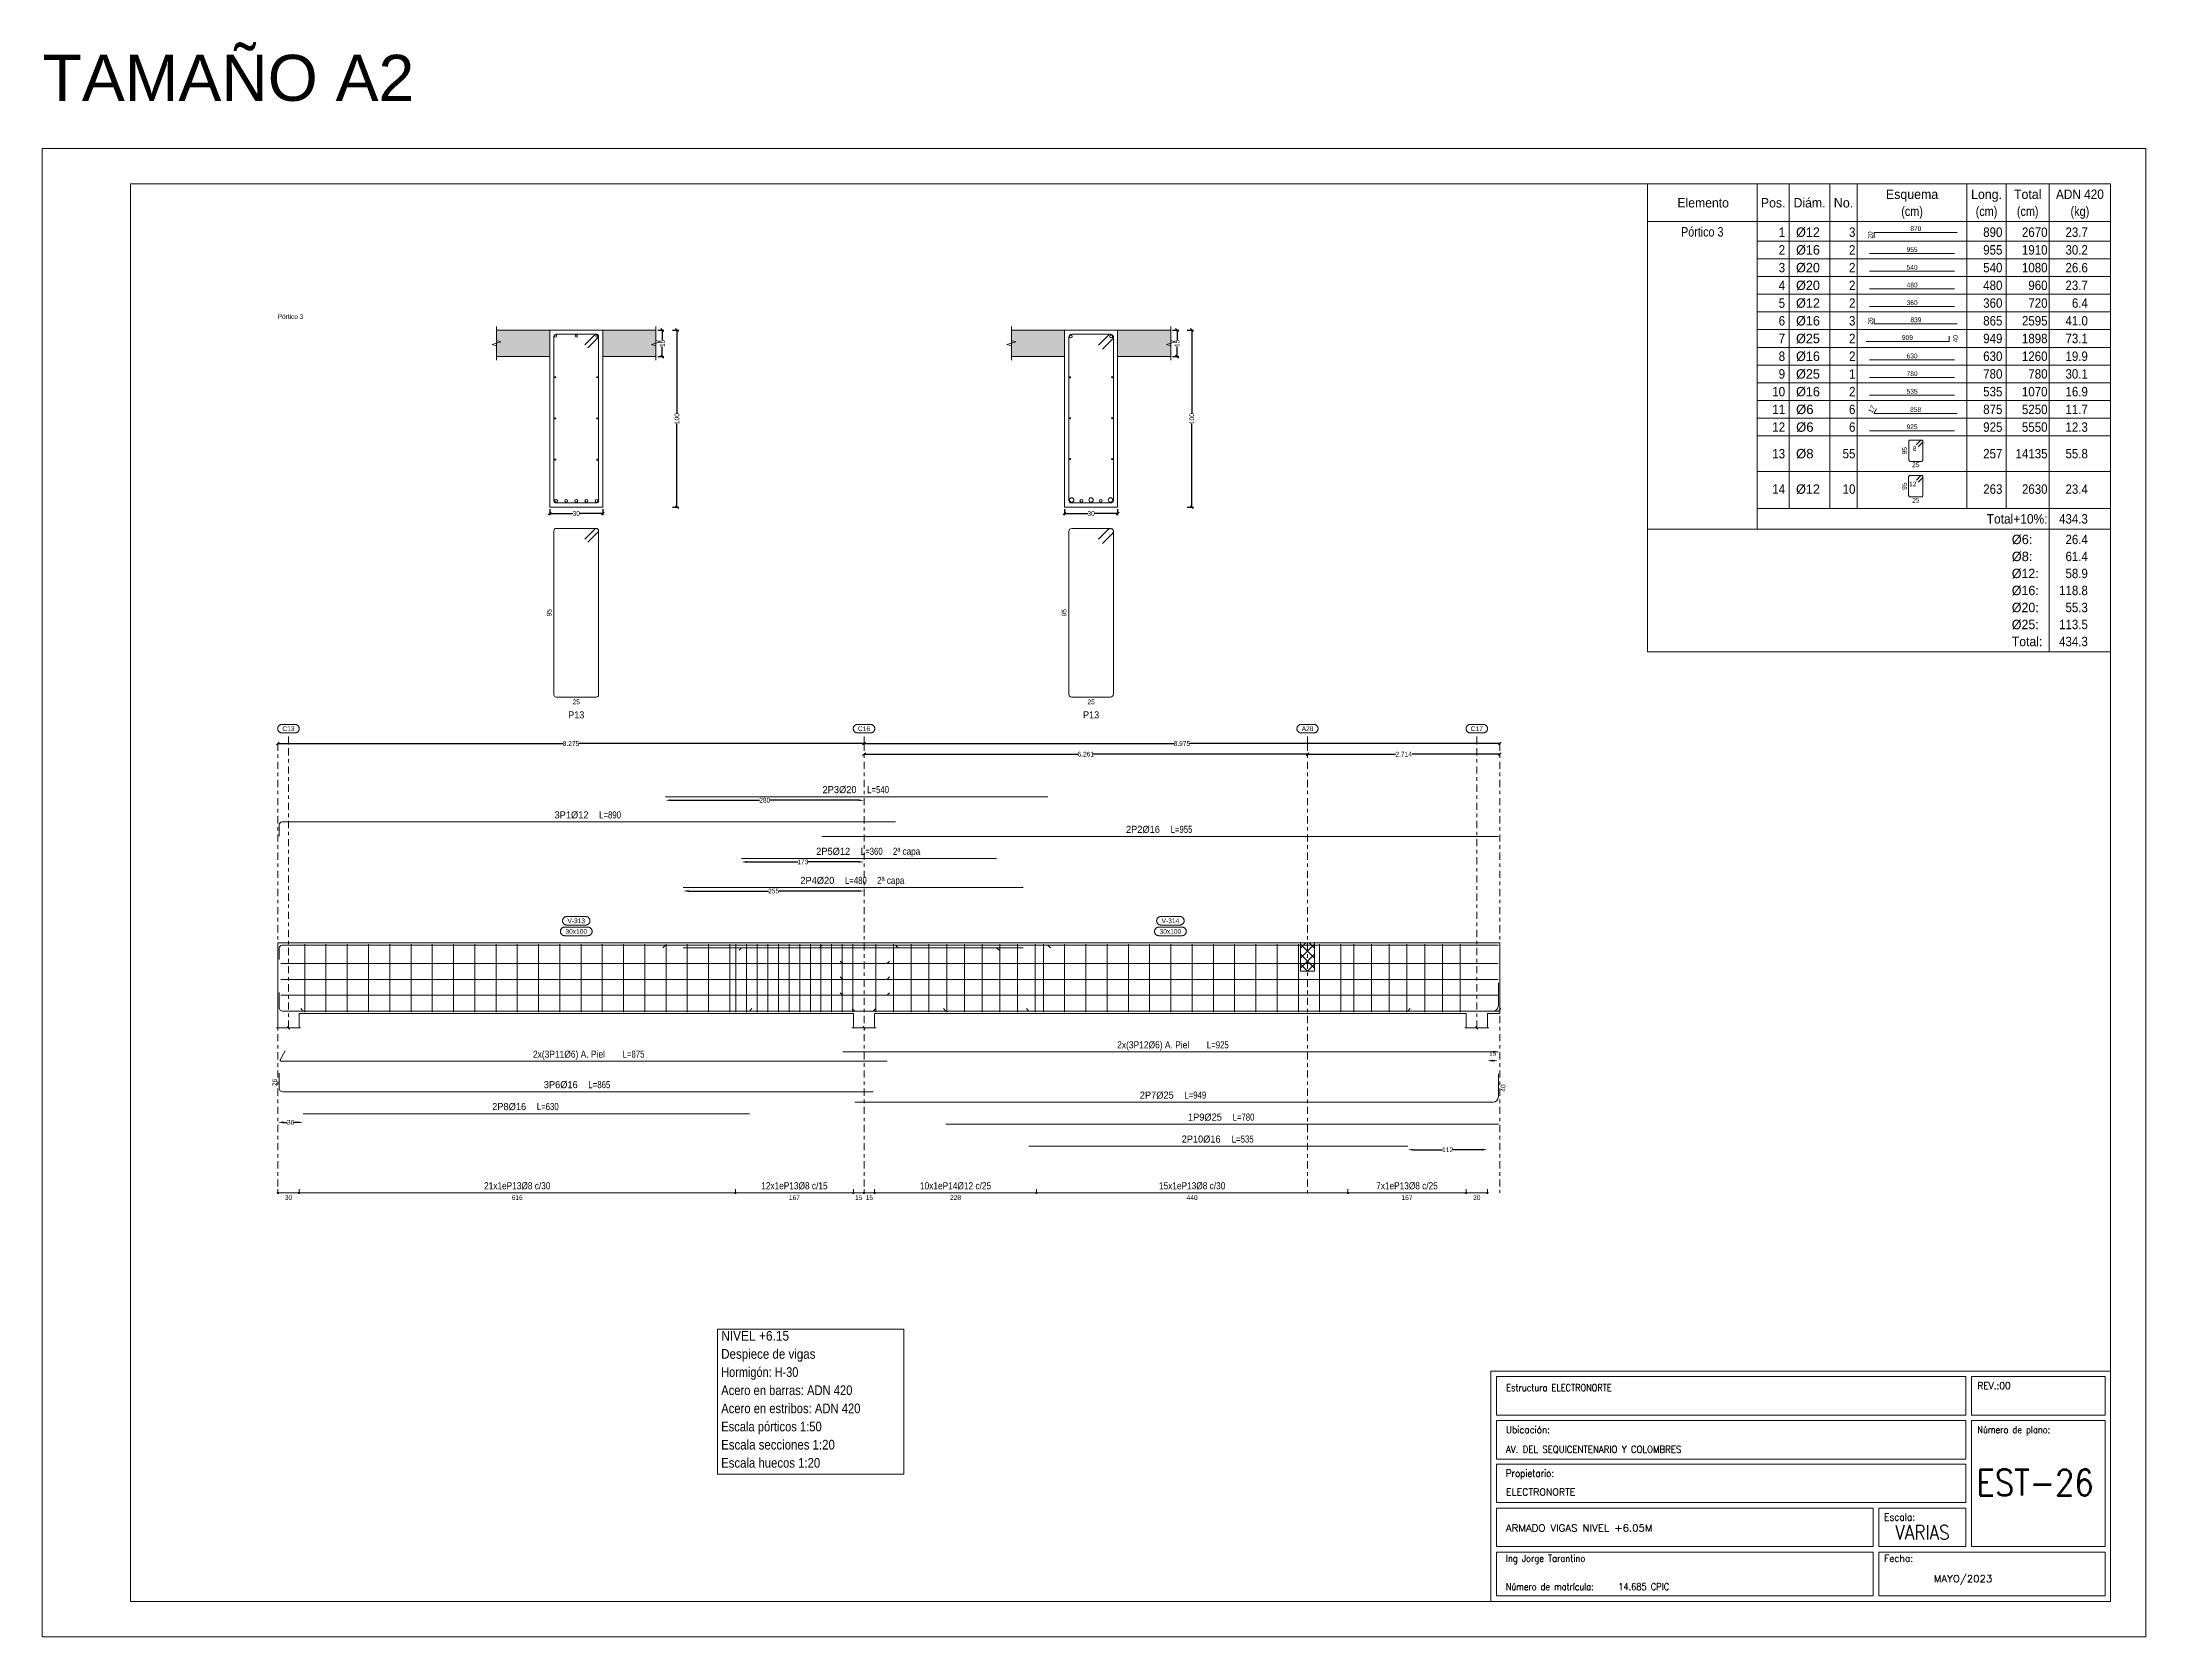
# Model space of a CAD drawing. Header units: millimetres. Extents: x 3 to 479, y -191 to 120.
# Drawn here: x 262.3 to 321.7, y 75.3 to 120.3 of the extents above; entities that cross this region are included whole.
import ezdxf
from ezdxf.enums import TextEntityAlignment as Align

# ---------------------------------------------------------------- set-up
doc = ezdxf.new("R2010")
doc.units = ezdxf.units.MM
doc.linetypes.add('CYPE_RAYAPUNTO', pattern=[0.4125, 0.2025, -0.105, 0, -0.105])
for name, color, linetype, lineweight in [('ALZ_ARM_LONG_ARM_TEXTOS', 3, 'Continuous', 9), ('ALZ_ARM_LONG_TXT_IND_CAPA_ARM_LONG', 3, 'Continuous', 9), ('ALZ_ARM_LONG_TXT_LONG', 3, 'Continuous', 9), ('ALZ_ARM_TRANS_TXT_EST', 3, 'Continuous', 9), ('ALZ_CONT_NUDOS', 122, 'Continuous', 9), ('ALZ_CONT_VIG_HORMIGON', 2, 'Continuous', 9), ('ALZ_COT_COT_ANCLAJES', 3, 'Continuous', 0), ('ALZ_COT_COT_ARM', 3, 'Continuous', 0), ('ALZ_COT_COT_EST', 3, 'Continuous', 0), ('ALZ_COT_COT_LIN_APOYOS', 2, 'CYPE_RAYAPUNTO', 0), ('ALZ_COT_LONGITUD_PROYECTADA', 122, 'Continuous', 0), ('ALZ_COT_TEXTOS_ESTRIBOS', 122, 'Continuous', 0), ('ALZ_REF_COT_LIN_AUX_COTA', 2, 'CYPE_RAYAPUNTO', 9), ('ALZ_REF_REF_NOMBRE', 3, 'Continuous', 9), ('ALZ_REF_REF_REFERENCIA', 3, 'Continuous', 9), ('ALZ_REF_REFERENCIA_PORTICO', 3, 'Continuous', 9), ('ALZ_REF_TEXTO_REF_NOMBRE', 3, 'Continuous', 9), ('ALZ_REF_TEXTO_REF_REFERENCIA', 3, 'Continuous', 9), ('ARM_LONGITUDINAL_Ø12', 171, 'Continuous', 9), ('ARM_LONGITUDINAL_Ø16', 212, 'Continuous', 9), ('ARM_LONGITUDINAL_Ø20', 30, 'Continuous', 9), ('ARM_LONGITUDINAL_Ø25', 20, 'Continuous', 9), ('ARM_LONGITUDINAL_Ø6', 151, 'Continuous', 9), ('ARM_TRANSVERSAL_Ø12', 171, 'Continuous', 9), ('ARM_TRANSVERSAL_Ø8', 32, 'Continuous', 9), ('CIM_REFEREN', 2, 'Continuous', 0), ('CYPE', 7, 'Continuous', 0), ('DESPIECES_TABLA', 7, 'Continuous', 9), ('RECUAD_LIMITES', 2, 'Continuous', 0), ('RECUAD_MARCO', 1, 'Continuous', 20), ('SEC_CONT_FORJADOS_SECCION', 8, 'Continuous', 9), ('SEC_CONT_VIG_HORMIGON_SECCION', 2, 'Continuous', 9), ('SEC_COTAS_SEC_DIM_VIGA', 122, 'Continuous', 0), ('SEC_COTAS_TEXTOS_DESPIECE_ESTRIBADO', 122, 'Continuous', 0), ('SEC_REF_TXT_POSICIONES_ARM_ESTRIBOS', 1, 'Continuous', 9), ('TAB_COM_LINEAS', 1, 'Continuous', 9), ('TAB_COM_TEXTOS', 1, 'Continuous', 9), ('TABLAS', 1, 'Continuous', 9), ('TEXTO_TABLAS', 1, 'Continuous', 0), ('TEXTOS_COTAS_DESPIECES_TABLA', 1, 'Continuous', 0)]:
    doc.layers.add(name, color=color, linetype=linetype, lineweight=lineweight)
doc.styles.add('CYPETXT', font='romans__.ttf', dxfattribs={"height": 0.2})
doc.styles.add('CYPETXT_0.2_romans', font='arial.ttf', dxfattribs={"height": 0.133333})
doc.styles.add('CYPETXT_romans', font='arial.ttf', dxfattribs={"height": 0.2})
doc.dimstyles.new('cype_arrow', dxfattribs={"dimtxt": 0.18, "dimasz": 0.15, "dimexe": 0.05, "dimexo": 0.05, "dimgap": 0, "dimtad": 0, "dimdec": 4, "dimzin": 0, "dimdsep": 46, "dimtxsty": 'CYPETXT_0.2_romans', "dimcen": 0.09, "dimadec": 0, "dimazin": 0, "dimtfac": 1, "dimtdec": 4, "dimtofl": 0, "dimtmove": 2, "dimatfit": 3, "dimfxl": 1, "dimtolj": 1, "dimtzin": 0, "dimarcsym": 0})
doc.dimstyles.new('cype_oblique', dxfattribs={"dimtxt": 0.18, "dimasz": 0.18, "dimexe": 0.05, "dimexo": 0.05, "dimgap": 0, "dimtad": 0, "dimdec": 4, "dimzin": 0, "dimdsep": 46, "dimtxsty": 'CYPETXT_0.2_romans', "dimblk": 'OBLIQUE', "dimtsz": 0.04, "dimcen": 0.09, "dimadec": 0, "dimazin": 0, "dimtfac": 1, "dimtdec": 4, "dimtofl": 0, "dimtmove": 2, "dimatfit": 3, "dimfxl": 1, "dimtolj": 1, "dimtzin": 0, "dimarcsym": 0})

msp = doc.modelspace()

# ---------------------------------------------------------------- texts
at = {"layer": 'ALZ_ARM_LONG_ARM_TEXTOS', "style": 'CYPETXT_romans'}
for s, width, p in [('2P3%%c20', 0.935124, (284.8614, 99.10613)), ('3P1%%c12', 0.935124, (277.29393, 98.3931)), ('2P2%%c16', 0.935124, (293.42806, 97.98468)), ('2P5%%c12', 0.935124, (284.68153, 97.36468)), ('2P4%%c20', 0.935124, (284.23487, 96.54468)), ('2x(3P12%%c6) A. Piel', 0.851134, (293.71806, 91.9044)), ('2x(3P11%%c6) A. Piel', 0.851134, (277.22293, 91.64046)), ('3P6%%c16', 0.935124, (276.991, 90.78151)), ('2P8%%c16', 0.935124, (275.53345, 90.16151)), ('2P7%%c25', 0.935124, (293.81806, 90.48544)), ('1P9%%c25', 0.935124, (295.17806, 89.86544)), ('2P10%%c16', 0.92633, (295.07135, 89.24544))]:
    msp.add_text(s, height=0.2, dxfattribs=dict(at, width=width)).set_placement(p, align=Align.CENTER)
at = {"layer": 'ALZ_ARM_LONG_TXT_IND_CAPA_ARM_LONG', "style": 'CYPETXT_romans', "width": 0.816999}
for p in [(286.75353, 97.36468), (286.30687, 96.54468)]:
    msp.add_text('2ª capa', height=0.2, dxfattribs=at).set_placement(p, align=Align.CENTER)
at = {"layer": 'ALZ_ARM_LONG_TXT_LONG', "style": 'CYPETXT_romans', "width": 0.785606}
for s, p in [(' L=540', (285.9199, 99.10613)), (' L=890', (278.35243, 98.3931)), (' L=955', (294.48656, 97.98468)), (' L=360', (285.74003, 97.36468)), (' L=480', (285.29337, 96.54468)), (' L=925', (295.51006, 91.9044)), (' L=875', (279.01493, 91.64046)), (' L=865', (278.0495, 90.78151)), (' L=630', (276.59195, 90.16151)), (' L=949', (294.87656, 90.48544)), (' L=780', (296.23656, 89.86544)), (' L=535', (296.21385, 89.24544))]:
    msp.add_text(s, height=0.2, dxfattribs=at).set_placement(p, align=Align.CENTER)
at = {"layer": 'ALZ_ARM_TRANS_TXT_EST', "style": 'CYPETXT_romans'}
for s, width, p in [('21x1eP13%%c8 c/30', 0.837616, (275.76218, 87.92759)), ('12x1eP13%%c8 c/15', 0.837616, (283.58725, 87.92759)), ('10x1eP14%%c12 c/25', 0.839789, (288.13725, 87.92759)), ('15x1eP13%%c8 c/30', 0.837616, (294.81725, 87.92759)), ('7x1eP13%%c8 c/25', 0.835132, (300.88306, 87.92759))]:
    msp.add_text(s, height=0.2, dxfattribs=dict(at, width=width)).set_placement(p, align=Align.CENTER)
at = {"layer": 'ALZ_COT_COT_ANCLAJES', "style": 'CYPETXT_romans', "width": 0.872274}
msp.add_text('26', height=0.133333, rotation=90, dxfattribs=at).set_placement((268.97626, 90.94151), align=Align.CENTER)
msp.add_text('40', height=0.133333, rotation=90, dxfattribs=at).set_placement((303.52973, 90.78544), align=Align.TOP_CENTER)
at = {"layer": 'ALZ_COT_TEXTOS_ESTRIBOS', "style": 'CYPETXT_romans', "width": 0.872274}
for s, p in [('30', (269.30293, 87.76092)), ('616', (275.76218, 87.76092)), ('167', (283.58725, 87.76092)), ('15', (285.40306, 87.76092)), ('15', (285.70306, 87.76092)), ('228', (288.13725, 87.76092)), ('440', (294.81725, 87.76092)), ('167', (300.88306, 87.76092)), ('30', (302.85306, 87.76092))]:
    msp.add_text(s, height=0.133333, dxfattribs=at).set_placement(p, align=Align.TOP_CENTER)
at = {"layer": 'ALZ_REF_REFERENCIA_PORTICO', "style": 'CYPETXT_romans', "width": 0.813476}
msp.add_text('Pórtico 3', height=0.133333, dxfattribs=at).set_placement((269.00293, 112.55547), align=Align.MIDDLE_LEFT)
at = {"layer": 'ALZ_REF_TEXTO_REF_NOMBRE', "style": 'CYPETXT_romans'}
for s, width, p in [('30x100', 0.875466, (277.428, 95.20468)), ('V-313', 0.803518, (277.428, 95.50468)), ('30x100', 0.875466, (294.20306, 95.20468)), ('V-314', 0.803518, (294.20306, 95.50468))]:
    msp.add_text(s, height=0.133333, dxfattribs=dict(at, width=width)).set_placement(p, align=Align.MIDDLE_CENTER)
at = {"layer": 'ALZ_REF_TEXTO_REF_REFERENCIA', "style": 'CYPETXT_romans'}
for s, width, p in [('C13', 0.8832, (269.30293, 100.92613)), ('C16', 0.8832, (285.55306, 100.92613)), ('A28', 0.960644, (298.0746, 100.92613)), ('C17', 0.8832, (302.85306, 100.92613))]:
    msp.add_text(s, height=0.133333, dxfattribs=dict(at, width=width)).set_placement(p, align=Align.MIDDLE_CENTER)
at = {"layer": 'CIM_REFEREN', "insert": (262.36167, 119.94157), "char_height": 1.3, "attachment_point": 1, "style": 'CYPETXT_romans'}
msp.add_mtext_dynamic_manual_height_columns('TAMAÑO A2', width=20.4097016, gutter_width=12.5, heights=[0], dxfattribs=at)
at = {"layer": 'CYPE', "color": 5, "style": 'CYPETXT'}
for s, width, p in [('Estructura ELECTRONORTE', 0.842437, (303.68593, 82.22684)), ('AV. DEL SEQUICENTENARIO Y COLOMBRES', 0.887423, (303.67593, 80.48684)), ('ELECTRONORTE', 0.974409, (303.67593, 79.28684)), ('ARMADO VIGAS NIVEL +6.05M', 1.047361, (303.67593, 78.27247)), ('Ing Jorge Tarantino', 0.851105, (303.67593, 77.41684)), ('14.685 CPIC', 0.851936, (306.84593, 76.61684)), ('MAYO/2023', 1.047361, (315.75593, 76.83684))]:
    msp.add_text(s, height=0.2, dxfattribs=dict(at, width=width)).set_placement(p)
at = {"layer": 'CYPE', "color": 4, "style": 'CYPETXT'}
for s, width, p in [('REV.:00', 0.927655, (316.98593, 82.28684)), ('Ubicación:', 0.90604, (303.67593, 81.04684)), ('Número de plano:', 0.844847, (316.98593, 81.04684)), ('Propietario:', 0.885908, (303.67593, 79.81684)), ('Escala:', 0.925891, (314.35593, 78.57684)), ('Fecha:', 0.933698, (314.35593, 77.41684)), ('Número de matrícula:', 0.83516, (303.67593, 76.61684))]:
    msp.add_text(s, height=0.2, dxfattribs=dict(at, width=width)).set_placement(p)
at = {"layer": 'CYPE', "color": 5, "style": 'CYPETXT'}
for s, height, width, p in [('EST-26', 0.733333, 0.872274, (318.61593, 79.28351)), ('VARIAS', 0.4, 0.869965, (315.43593, 78.04684))]:
    msp.add_text(s, height=height, dxfattribs=dict(at, width=width)).set_placement(p, align=Align.CENTER)
at = {"layer": 'SEC_COTAS_TEXTOS_DESPIECE_ESTRIBADO', "style": 'CYPETXT_romans', "width": 0.872274}
for p in [(276.73133, 104.19613), (291.26717, 104.19613)]:
    msp.add_text('95', height=0.133333, rotation=90, dxfattribs=at).set_placement(p, align=Align.CENTER)
for p in [(277.428, 101.74947), (291.96383, 101.74947)]:
    msp.add_text('25', height=0.133333, dxfattribs=at).set_placement(p, align=Align.TOP_CENTER)
at = {"layer": 'SEC_REF_TXT_POSICIONES_ARM_ESTRIBOS', "style": 'CYPETXT_romans', "width": 0.91451}
for p in [(277.428, 101.31613), (291.96383, 101.31613)]:
    msp.add_text('P13', height=0.2, dxfattribs=at).set_placement(p, align=Align.MIDDLE_CENTER)
at = {"layer": 'TAB_COM_LINEAS', "style": 'CYPETXT_romans'}
for s, width, p in [('NIVEL +6.15', 0.880937, (281.52074, 83.65775)), ('Despiece de vigas', 0.852948, (281.52074, 83.14551)), ('Hormigón: H-30', 0.808194, (281.52074, 82.63328)), ('Acero en barras: ADN 420', 0.827218, (281.52074, 82.12105)), ('Acero en estribos: ADN 420', 0.830636, (281.52074, 81.60881)), ('Escala pórticos 1:50', 0.824952, (281.52074, 81.09658)), ('Escala secciones 1:20', 0.844437, (281.52074, 80.58435)), ('Escala huecos 1:20', 0.838794, (281.52074, 80.07211))]:
    msp.add_text(s, height=0.2733333, dxfattribs=dict(at, width=width)).set_placement(p)
at = {"layer": 'TEXTO_TABLAS', "style": 'CYPETXT_romans'}
for s, width, p in [('Elemento', 0.923378, (309.24493, 115.76684)), ('Pos.', 0.930268, (311.22193, 115.76684)), ('Diám.', 0.924488, (312.24793, 115.76684)), ('No.', 0.948905, (313.20793, 115.76684)), ('Esquema', 0.93681, (315.14393, 116.00684)), ('Long.', 0.9375, (317.24593, 116.00684)), ('Total', 0.935673, (318.40793, 116.00684)), ('ADN 420', 0.893197, (319.88193, 116.00684)), ('(cm)', 0.819001, (315.14393, 115.52684)), ('(cm)', 0.819001, (317.24593, 115.52684)), ('(cm)', 0.819001, (318.40793, 115.52684)), ('(kg)', 0.827954, (319.88193, 115.52684)), ('Pórtico 3', 0.813476, (309.21993, 114.94684))]:
    msp.add_text(s, height=0.266667, dxfattribs=dict(at, width=width)).set_placement(p, align=Align.MIDDLE_CENTER)
for s, height, width, p in [('1', 0.26667, 0.872274, (311.55793, 114.93684)), ('3', 0.26667, 0.872274, (313.54393, 114.93684)), ('890', 0.266667, 0.872274, (317.69393, 114.93684)), ('2670', 0.266667, 0.872274, (318.96793, 114.93684)), ('23.7', 0.266667, 0.869308, (320.10593, 114.93684)), ('3', 0.26667, 0.872274, (311.55793, 113.93684)), ('2', 0.26667, 0.872274, (311.55793, 114.43684)), ('2', 0.26667, 0.872274, (313.54393, 114.43684)), ('2', 0.26667, 0.872274, (313.54393, 113.93684)), ('540', 0.266667, 0.872274, (317.69393, 113.93684)), ('955', 0.266667, 0.872274, (317.69393, 114.43684)), ('1910', 0.266667, 0.872274, (318.96793, 114.43684)), ('1080', 0.266667, 0.872274, (318.96793, 113.93684)), ('30.2', 0.266667, 0.869308, (320.10593, 114.43684)), ('26.6', 0.266667, 0.869308, (320.10593, 113.93684)), ('4', 0.26667, 0.872274, (311.55793, 113.43684)), ('2', 0.26667, 0.872274, (313.54393, 113.43684)), ('480', 0.266667, 0.872274, (317.69393, 113.43684)), ('960', 0.266667, 0.872274, (318.96793, 113.43684)), ('23.7', 0.266667, 0.869308, (320.10593, 113.43684)), ('5', 0.26667, 0.872274, (311.55793, 112.93684)), ('2', 0.26667, 0.872274, (313.54393, 112.93684)), ('360', 0.266667, 0.872274, (317.69393, 112.93684)), ('720', 0.266667, 0.872274, (318.96793, 112.93684)), ('6.4', 0.266667, 0.868127, (320.10593, 112.93684)), ('6', 0.26667, 0.872274, (311.55793, 112.43684)), ('3', 0.26667, 0.872274, (313.54393, 112.43684)), ('865', 0.266667, 0.872274, (317.69393, 112.43684)), ('2595', 0.266667, 0.872274, (318.96793, 112.43684)), ('41.0', 0.266667, 0.869308, (320.10593, 112.43684)), ('7', 0.26667, 0.872274, (311.55793, 111.93684)), ('2', 0.26667, 0.872274, (313.54393, 111.93684)), ('949', 0.266667, 0.872274, (317.69393, 111.93684)), ('1898', 0.266667, 0.872274, (318.96793, 111.93684)), ('73.1', 0.266667, 0.869308, (320.10593, 111.93684)), ('8', 0.26667, 0.872274, (311.55793, 111.43684)), ('2', 0.26667, 0.872274, (313.54393, 111.43684)), ('630', 0.266667, 0.872274, (317.69393, 111.43684)), ('1260', 0.266667, 0.872274, (318.96793, 111.43684)), ('19.9', 0.266667, 0.869308, (320.10593, 111.43684)), ('10', 0.266667, 0.872274, (311.55793, 110.43684)), ('9', 0.26667, 0.872274, (311.55793, 110.93684)), ('2', 0.26667, 0.872274, (313.54393, 110.43684)), ('1', 0.26667, 0.872274, (313.54393, 110.93684)), ('535', 0.266667, 0.872274, (317.69393, 110.43684)), ('780', 0.266667, 0.872274, (317.69393, 110.93684)), ('1070', 0.266667, 0.872274, (318.96793, 110.43684)), ('780', 0.266667, 0.872274, (318.96793, 110.93684)), ('30.1', 0.266667, 0.869308, (320.10593, 110.93684)), ('16.9', 0.266667, 0.869308, (320.10593, 110.43684)), ('11', 0.266667, 0.872274, (311.55793, 109.93684)), ('6', 0.26667, 0.872274, (313.54393, 109.93684)), ('875', 0.266667, 0.872274, (317.69393, 109.93684)), ('5250', 0.266667, 0.872274, (318.96793, 109.93684)), ('11.7', 0.266667, 0.869308, (320.10593, 109.93684)), ('12', 0.266667, 0.872274, (311.55793, 109.43684)), ('6', 0.26667, 0.872274, (313.54393, 109.43684)), ('925', 0.266667, 0.872274, (317.69393, 109.43684)), ('5550', 0.266667, 0.872274, (318.96793, 109.43684)), ('12.3', 0.266667, 0.869308, (320.10593, 109.43684)), ('13', 0.266667, 0.872274, (311.55793, 108.68684)), ('55', 0.266667, 0.872274, (313.54393, 108.68684)), ('257', 0.266667, 0.872274, (317.69393, 108.68684)), ('14135', 0.266667, 0.872274, (318.96793, 108.68684)), ('55.8', 0.266667, 0.869308, (320.10593, 108.68684)), ('14', 0.266667, 0.872274, (311.55793, 107.68684)), ('10', 0.266667, 0.872274, (313.54393, 107.68684)), ('263', 0.266667, 0.872274, (317.69393, 107.68684)), ('2630', 0.266667, 0.872274, (318.96793, 107.68684)), ('23.4', 0.266667, 0.869308, (320.10593, 107.68684)), ('Total+10%:', 0.266667, 0.906671, (318.96793, 106.84684)), ('434.3', 0.266667, 0.869965, (320.10593, 106.84684)), ('26.4', 0.266667, 0.869308, (320.10593, 106.26684)), ('61.4', 0.266667, 0.869308, (320.10593, 105.78684)), ('58.9', 0.266667, 0.869308, (320.10593, 105.30684)), ('118.8', 0.266667, 0.869965, (320.10593, 104.82684)), ('113.5', 0.266667, 0.869965, (320.10593, 103.86684)), ('55.3', 0.266667, 0.869308, (320.10593, 104.34684)), ('434.3', 0.266667, 0.869965, (320.10593, 103.38684))]:
    msp.add_text(s, height=height, dxfattribs=dict(at, width=width)).set_placement(p, align=Align.MIDDLE_RIGHT)
for s, width, p in [('%%c12', 0.955414, (311.86793, 114.93684)), ('%%c16', 0.955414, (311.86793, 114.43684)), ('%%c20', 0.955414, (311.86793, 113.93684)), ('%%c20', 0.955414, (311.86793, 113.43684)), ('%%c12', 0.955414, (311.86793, 112.93684)), ('%%c16', 0.955414, (311.86793, 112.43684)), ('%%c25', 0.955414, (311.86793, 111.93684)), ('%%c16', 0.955414, (311.86793, 111.43684)), ('%%c25', 0.955414, (311.86793, 110.93684)), ('%%c16', 0.955414, (311.86793, 110.43684)), ('%%c6', 0.99505, (311.86793, 109.93684)), ('%%c6', 0.99505, (311.86793, 109.43684)), ('%%c8', 0.99505, (311.86793, 108.68684)), ('%%c12', 0.955414, (311.86793, 107.68684)), ('%%c6:', 0.966972, (317.95993, 106.26684)), ('%%c8:', 0.966972, (317.95993, 105.78684)), ('%%c12:', 0.940736, (317.95993, 105.30684)), ('%%c16:', 0.940736, (317.95993, 104.82684)), ('%%c20:', 0.940736, (317.95993, 104.34684)), ('%%c25:', 0.940736, (317.95993, 103.86684)), ('Total:', 0.925563, (317.95993, 103.38684))]:
    msp.add_text(s, height=0.266667, dxfattribs=dict(at, width=width)).set_placement(p, align=Align.MIDDLE_LEFT)
at = {"layer": 'TEXTOS_COTAS_DESPIECES_TABLA', "style": 'CYPETXT_romans', "width": 0.872274}
for s, rotation, p in [('20', 90, (314.03015, 114.85394)), ('26', 90, (314.03014, 112.42897)), ('17', 60.0007096, (314.06175, 109.90684)), ('95', 90, (314.99703, 108.76866)), ('95', 90, (314.99718, 107.76873))]:
    msp.add_text(s, height=0.133333, rotation=rotation, dxfattribs=at).set_placement(p, align=Align.CENTER)
for s, p in [('870', (315.25018, 114.97175)), ('955', (315.14393, 114.37884)), ('480', (315.14393, 113.37884)), ('540', (315.14393, 113.87884)), ('360', (315.14393, 112.87884)), ('839', (315.25201, 112.39671)), ('909', (315.01297, 111.89663)), ('630', (315.14393, 111.37884)), ('535', (315.14393, 110.37884)), ('780', (315.14393, 110.87884)), ('858', (315.244, 109.86346)), ('925', (315.14393, 109.37884))]:
    msp.add_text(s, height=0.133333, dxfattribs=at).set_placement(p, align=Align.CENTER)
msp.add_text('40', height=0.133333, rotation=90, dxfattribs=at).set_placement((316.30285, 111.92905), align=Align.TOP_CENTER)
for s, height, p in [('8', 0.13333, (315.26723, 108.8312)), ('12', 0.133333, (315.26757, 107.83195))]:
    msp.add_text(s, height=height, dxfattribs=at).set_placement(p, align=Align.MIDDLE_RIGHT)
for p in [(315.24903, 108.43836), (315.24894, 107.43829)]:
    msp.add_text('25', height=0.133333, dxfattribs=at).set_placement(p, align=Align.TOP_CENTER)

# ---------------------------------------------------------------- blocks, each defined once
blk = doc.blocks.new('*D1056')
at = {"layer": 'Defpoints', "color": 0, "transparency": 16777216}
for p in [(276.678, 107.175), (278.178, 107.175), (278.178, 106.998)]:
    blk.add_point(p, dxfattribs=at)
at = {"layer": 'SEC_COTAS_SEC_DIM_VIGA', "color": 0, "lineweight": -2, "transparency": 16777216}
for p, q in [((276.638, 106.958), (276.718, 107.038)), ((276.678, 107.125), (276.678, 106.948)), ((276.678, 106.998), (277.333, 106.998)), ((278.178, 106.998), (277.523, 106.998)), ((278.138, 106.958), (278.218, 107.038)), ((278.178, 107.125), (278.178, 106.948))]:
    blk.add_line(p, q, dxfattribs=at)
at = {"layer": 'SEC_COTAS_SEC_DIM_VIGA', "color": 0, "transparency": 16777216, "insert": (277.428, 106.998), "char_height": 0.1333, "attachment_point": 5, "style": 'CYPETXT_0.2_romans'}
blk.add_mtext('\\A1;30', dxfattribs=at)
blk = doc.blocks.new('_OBLIQUE')
at = {"color": 0, "linetype": 'ByBlock', "lineweight": -2}
blk.add_line((-0.5, -0.5), (0.5, 0.5), dxfattribs=at)
blk = doc.blocks.new('*D1057')
at = {"layer": 'Defpoints', "color": 0, "transparency": 16777216}
for p in [(279.678, 112.175), (279.855, 112.175), (279.678, 111.425)]:
    blk.add_point(p, dxfattribs=at)
at = {"layer": 'SEC_COTAS_SEC_DIM_VIGA', "color": 0, "lineweight": -2, "transparency": 16777216}
for p, q in [((279.728, 112.175), (279.905, 112.175)), ((279.895, 112.135), (279.815, 112.215)), ((279.855, 112.175), (279.855, 111.89)), ((279.855, 111.425), (279.855, 111.711)), ((279.728, 111.425), (279.905, 111.425)), ((279.895, 111.385), (279.815, 111.465))]:
    blk.add_line(p, q, dxfattribs=at)
at = {"layer": 'SEC_COTAS_SEC_DIM_VIGA', "color": 0, "transparency": 16777216, "insert": (279.855, 111.8), "char_height": 0.1333, "attachment_point": 5, "rotation": 90, "style": 'CYPETXT_0.2_romans'}
blk.add_mtext('\\A1;15', dxfattribs=at)
blk = doc.blocks.new('*D1058')
at = {"layer": 'Defpoints', "color": 0, "transparency": 16777216}
for p in [(280.094, 112.175), (280.271, 112.175), (280.094, 107.175)]:
    blk.add_point(p, dxfattribs=at)
at = {"layer": 'SEC_COTAS_SEC_DIM_VIGA', "color": 0, "lineweight": -2, "transparency": 16777216}
for p, q in [((280.144, 112.175), (280.321, 112.175)), ((280.311, 112.135), (280.231, 112.215)), ((280.271, 112.175), (280.271, 109.816)), ((280.271, 107.175), (280.271, 109.535)), ((280.144, 107.175), (280.321, 107.175)), ((280.311, 107.135), (280.231, 107.215))]:
    blk.add_line(p, q, dxfattribs=at)
at = {"layer": 'SEC_COTAS_SEC_DIM_VIGA', "color": 0, "transparency": 16777216, "insert": (280.271, 109.675), "char_height": 0.1333, "attachment_point": 5, "rotation": 90, "style": 'CYPETXT_0.2_romans'}
blk.add_mtext('\\A1;100', dxfattribs=at)
blk = doc.blocks.new('*D1059')
at = {"layer": 'Defpoints', "color": 0, "transparency": 16777216}
for p in [(291.214, 107.175), (292.714, 107.175), (292.714, 106.998)]:
    blk.add_point(p, dxfattribs=at)
at = {"layer": 'SEC_COTAS_SEC_DIM_VIGA', "color": 0, "lineweight": -2, "transparency": 16777216}
for p, q in [((291.174, 106.958), (291.254, 107.038)), ((291.214, 107.125), (291.214, 106.948)), ((291.214, 106.998), (291.869, 106.998)), ((292.714, 106.998), (292.059, 106.998)), ((292.674, 106.958), (292.754, 107.038)), ((292.714, 107.125), (292.714, 106.948))]:
    blk.add_line(p, q, dxfattribs=at)
at = {"layer": 'SEC_COTAS_SEC_DIM_VIGA', "color": 0, "transparency": 16777216, "insert": (291.964, 106.998), "char_height": 0.1333, "attachment_point": 5, "style": 'CYPETXT_0.2_romans'}
blk.add_mtext('\\A1;30', dxfattribs=at)
blk = doc.blocks.new('*D1060')
at = {"layer": 'Defpoints', "color": 0, "transparency": 16777216}
for p in [(294.214, 112.175), (294.391, 112.175), (294.214, 111.425)]:
    blk.add_point(p, dxfattribs=at)
at = {"layer": 'SEC_COTAS_SEC_DIM_VIGA', "color": 0, "lineweight": -2, "transparency": 16777216}
for p, q in [((294.264, 112.175), (294.441, 112.175)), ((294.431, 112.135), (294.351, 112.215)), ((294.391, 112.175), (294.391, 111.89)), ((294.391, 111.425), (294.391, 111.711)), ((294.264, 111.425), (294.441, 111.425)), ((294.431, 111.385), (294.351, 111.465))]:
    blk.add_line(p, q, dxfattribs=at)
at = {"layer": 'SEC_COTAS_SEC_DIM_VIGA', "color": 0, "transparency": 16777216, "insert": (294.391, 111.8), "char_height": 0.1333, "attachment_point": 5, "rotation": 90, "style": 'CYPETXT_0.2_romans'}
blk.add_mtext('\\A1;15', dxfattribs=at)
blk = doc.blocks.new('*D1061')
at = {"layer": 'Defpoints', "color": 0, "transparency": 16777216}
for p in [(294.63, 112.175), (294.807, 112.175), (294.63, 107.175)]:
    blk.add_point(p, dxfattribs=at)
at = {"layer": 'SEC_COTAS_SEC_DIM_VIGA', "color": 0, "lineweight": -2, "transparency": 16777216}
for p, q in [((294.68, 112.175), (294.857, 112.175)), ((294.847, 112.135), (294.767, 112.215)), ((294.807, 112.175), (294.807, 109.816)), ((294.807, 107.175), (294.807, 109.535)), ((294.68, 107.175), (294.857, 107.175)), ((294.847, 107.135), (294.767, 107.215))]:
    blk.add_line(p, q, dxfattribs=at)
at = {"layer": 'SEC_COTAS_SEC_DIM_VIGA', "color": 0, "transparency": 16777216, "insert": (294.807, 109.675), "char_height": 0.1333, "attachment_point": 5, "rotation": 90, "style": 'CYPETXT_0.2_romans'}
blk.add_mtext('\\A1;100', dxfattribs=at)
blk = doc.blocks.new('*D1062')
at = {"layer": 'ALZ_COT_LONGITUD_PROYECTADA', "color": 0, "lineweight": -2, "transparency": 16777216}
for p, q in [((285.513, 100.166), (285.593, 100.246)), ((285.553, 100.206), (291.601, 100.206)), ((298.075, 100.206), (292.026, 100.206)), ((298.035, 100.166), (298.115, 100.246))]:
    blk.add_line(p, q, dxfattribs=at)
at = {"layer": 'Defpoints', "color": 0, "transparency": 16777216}
for p in [(285.553, 100.206), (285.553, 100.206), (298.075, 100.206)]:
    blk.add_point(p, dxfattribs=at)
at = {"layer": 'ALZ_COT_LONGITUD_PROYECTADA', "color": 0, "transparency": 16777216, "insert": (291.814, 100.206), "char_height": 0.1333, "attachment_point": 5, "style": 'CYPETXT_0.2_romans'}
blk.add_mtext('\\A1;6.261', dxfattribs=at)
blk = doc.blocks.new('*D1063')
at = {"layer": 'ALZ_COT_LONGITUD_PROYECTADA', "color": 0, "lineweight": -2, "transparency": 16777216}
for p, q in [((298.035, 100.166), (298.115, 100.246)), ((298.075, 100.206), (300.563, 100.206)), ((303.503, 100.206), (301.015, 100.206)), ((303.463, 100.166), (303.543, 100.246))]:
    blk.add_line(p, q, dxfattribs=at)
at = {"layer": 'Defpoints', "color": 0, "transparency": 16777216}
for p in [(298.075, 100.206), (298.075, 100.206), (303.503, 100.206)]:
    blk.add_point(p, dxfattribs=at)
at = {"layer": 'ALZ_COT_LONGITUD_PROYECTADA', "color": 0, "transparency": 16777216, "insert": (300.789, 100.206), "char_height": 0.1333, "attachment_point": 5, "style": 'CYPETXT_0.2_romans'}
blk.add_mtext('\\A1;2.714', dxfattribs=at)
blk = doc.blocks.new('*D1064')
at = {"layer": 'ALZ_COT_LONGITUD_PROYECTADA', "color": 0, "lineweight": -2, "transparency": 16777216}
for p, q in [((268.963, 100.466), (269.043, 100.546)), ((269.003, 100.506), (277.052, 100.506)), ((285.553, 100.506), (277.504, 100.506)), ((285.513, 100.466), (285.593, 100.546))]:
    blk.add_line(p, q, dxfattribs=at)
at = {"layer": 'Defpoints', "color": 0, "transparency": 16777216}
for p in [(269.003, 100.506), (269.003, 100.506), (285.553, 100.506)]:
    blk.add_point(p, dxfattribs=at)
at = {"layer": 'ALZ_COT_LONGITUD_PROYECTADA', "color": 0, "transparency": 16777216, "insert": (277.278, 100.506), "char_height": 0.1333, "attachment_point": 5, "style": 'CYPETXT_0.2_romans'}
blk.add_mtext('\\A1;8.275', dxfattribs=at)
blk = doc.blocks.new('*D1065')
at = {"layer": 'ALZ_COT_LONGITUD_PROYECTADA', "color": 0, "lineweight": -2, "transparency": 16777216}
for p, q in [((285.513, 100.466), (285.593, 100.546)), ((285.553, 100.506), (294.303, 100.506)), ((303.503, 100.506), (294.754, 100.506)), ((303.463, 100.466), (303.543, 100.546))]:
    blk.add_line(p, q, dxfattribs=at)
at = {"layer": 'Defpoints', "color": 0, "transparency": 16777216}
for p in [(285.553, 100.506), (285.553, 100.506), (303.503, 100.506)]:
    blk.add_point(p, dxfattribs=at)
at = {"layer": 'ALZ_COT_LONGITUD_PROYECTADA', "color": 0, "transparency": 16777216, "insert": (294.528, 100.506), "char_height": 0.1333, "attachment_point": 5, "style": 'CYPETXT_0.2_romans'}
blk.add_mtext('\\A1;8.975', dxfattribs=at)
blk = doc.blocks.new('*D1066')
at = {"layer": 'ALZ_COT_COT_ARM', "color": 0, "transparency": 16777216}
for points in [[(303.303, 91.583), (303.303, 91.533), (303.153, 91.558)], [(303.303, 91.583), (303.303, 91.533), (303.453, 91.558)]]:
    blk.add_solid(points, dxfattribs=at)
at = {"layer": 'Defpoints', "color": 0, "transparency": 16777216}
for p in [(303.153, 91.558), (303.453, 91.558), (303.453, 91.558)]:
    blk.add_point(p, dxfattribs=at)
at = {"layer": 'ALZ_COT_COT_ARM', "color": 0, "transparency": 16777216, "insert": (303.303, 91.763), "char_height": 0.1333, "attachment_point": 5, "style": 'CYPETXT_0.2_romans'}
blk.add_mtext('\\A1;15', dxfattribs=at)
blk = doc.blocks.new('*D1067')
at = {"layer": 'ALZ_COT_COT_ARM', "color": 0, "lineweight": -2, "transparency": 16777216}
for p, q in [((280.096, 98.906), (282.602, 98.906)), ((285.403, 98.906), (282.898, 98.906))]:
    blk.add_line(p, q, dxfattribs=at)
at = {"layer": 'ALZ_COT_COT_ARM', "color": 0, "transparency": 16777216}
for points in [[(280.096, 98.931), (280.096, 98.881), (279.946, 98.906)], [(285.403, 98.931), (285.403, 98.881), (285.553, 98.906)]]:
    blk.add_solid(points, dxfattribs=at)
at = {"layer": 'Defpoints', "color": 0, "transparency": 16777216}
for p in [(279.946, 98.906), (285.553, 98.906), (285.553, 98.906)]:
    blk.add_point(p, dxfattribs=at)
at = {"layer": 'ALZ_COT_COT_ARM', "color": 0, "transparency": 16777216, "insert": (282.75, 98.906), "char_height": 0.1333, "attachment_point": 5, "style": 'CYPETXT_0.2_romans'}
blk.add_mtext('\\A1;280', dxfattribs=at)
blk = doc.blocks.new('*D1068')
at = {"layer": 'ALZ_COT_COT_ARM', "color": 0, "lineweight": -2, "transparency": 16777216}
for p, q in [((280.598, 96.345), (282.852, 96.345)), ((285.403, 96.345), (283.15, 96.345))]:
    blk.add_line(p, q, dxfattribs=at)
at = {"layer": 'ALZ_COT_COT_ARM', "color": 0, "transparency": 16777216}
for points in [[(280.598, 96.37), (280.598, 96.32), (280.448, 96.345)], [(285.403, 96.37), (285.403, 96.32), (285.553, 96.345)]]:
    blk.add_solid(points, dxfattribs=at)
at = {"layer": 'Defpoints', "color": 0, "transparency": 16777216}
for p in [(280.448, 96.345), (285.553, 96.345), (285.553, 96.345)]:
    blk.add_point(p, dxfattribs=at)
at = {"layer": 'ALZ_COT_COT_ARM', "color": 0, "transparency": 16777216, "insert": (283.001, 96.345), "char_height": 0.1333, "attachment_point": 5, "style": 'CYPETXT_0.2_romans'}
blk.add_mtext('\\A1;255', dxfattribs=at)
blk = doc.blocks.new('*D1069')
at = {"layer": 'ALZ_COT_COT_ARM', "color": 0, "lineweight": -2, "transparency": 16777216}
for p, q in [((282.245, 97.165), (283.683, 97.165)), ((285.403, 97.165), (283.965, 97.165))]:
    blk.add_line(p, q, dxfattribs=at)
at = {"layer": 'ALZ_COT_COT_ARM', "color": 0, "transparency": 16777216}
for points in [[(282.245, 97.19), (282.245, 97.14), (282.095, 97.165)], [(285.403, 97.19), (285.403, 97.14), (285.553, 97.165)]]:
    blk.add_solid(points, dxfattribs=at)
at = {"layer": 'Defpoints', "color": 0, "transparency": 16777216}
for p in [(282.095, 97.165), (285.553, 97.165), (285.553, 97.165)]:
    blk.add_point(p, dxfattribs=at)
at = {"layer": 'ALZ_COT_COT_ARM', "color": 0, "transparency": 16777216, "insert": (283.824, 97.165), "char_height": 0.1333, "attachment_point": 5, "style": 'CYPETXT_0.2_romans'}
blk.add_mtext('\\A1;173', dxfattribs=at)
blk = doc.blocks.new('*D1070')
at = {"layer": 'ALZ_COT_COT_ARM', "color": 0, "lineweight": -2, "transparency": 16777216}
for p, q in [((269.153, 89.816), (269.265, 89.816)), ((269.568, 89.816), (269.456, 89.816))]:
    blk.add_line(p, q, dxfattribs=at)
at = {"layer": 'ALZ_COT_COT_ARM', "color": 0, "transparency": 16777216}
for points in [[(269.153, 89.841), (269.153, 89.791), (269.003, 89.816)], [(269.568, 89.841), (269.568, 89.791), (269.718, 89.816)]]:
    blk.add_solid(points, dxfattribs=at)
at = {"layer": 'Defpoints', "color": 0, "transparency": 16777216}
for p in [(269.003, 89.816), (269.718, 89.816), (269.718, 89.816)]:
    blk.add_point(p, dxfattribs=at)
at = {"layer": 'ALZ_COT_COT_ARM', "color": 0, "transparency": 16777216, "insert": (269.361, 89.816), "char_height": 0.1333, "attachment_point": 5, "style": 'CYPETXT_0.2_romans'}
blk.add_mtext('\\A1;36', dxfattribs=at)
blk = doc.blocks.new('*D1071')
at = {"layer": 'ALZ_COT_COT_ARM', "color": 0, "lineweight": -2, "transparency": 16777216}
for p, q in [((301.056, 89.045), (301.889, 89.045)), ((303.003, 89.045), (302.17, 89.045))]:
    blk.add_line(p, q, dxfattribs=at)
at = {"layer": 'ALZ_COT_COT_ARM', "color": 0, "transparency": 16777216}
for points in [[(301.056, 89.07), (301.056, 89.02), (300.906, 89.045)], [(303.003, 89.07), (303.003, 89.02), (303.153, 89.045)]]:
    blk.add_solid(points, dxfattribs=at)
at = {"layer": 'Defpoints', "color": 0, "transparency": 16777216}
for p in [(300.906, 89.045), (303.153, 89.045), (303.153, 89.045)]:
    blk.add_point(p, dxfattribs=at)
at = {"layer": 'ALZ_COT_COT_ARM', "color": 0, "transparency": 16777216, "insert": (302.03, 89.045), "char_height": 0.1333, "attachment_point": 5, "style": 'CYPETXT_0.2_romans'}
blk.add_mtext('\\A1;112', dxfattribs=at)

# ---------------------------------------------------------------- dimensions: what is measured, and where the dimension line sits
at = {"layer": 'ALZ_COT_COT_ARM'}
for p1, p2, text, picture, middle in [((279.9464, 98.90613), (285.55306, 98.90613), '280', '*D1067', (282.74973, 98.90613)), ((282.09503, 97.16468), (285.55306, 97.16468), '173', '*D1069', (283.82405, 97.16468)), ((280.44837, 96.34468), (285.55306, 96.34468), '255', '*D1068', (283.00072, 96.34468)), ((303.15306, 91.5584), (303.45306, 91.5584), '15', '*D1066', (303.30306, 91.76263)), ((269.00293, 89.81551), (269.71845, 89.81551), '36', '*D1070', (269.36069, 89.81551)), ((300.90635, 89.04544), (303.15306, 89.04544), '112', '*D1071', (302.02971, 89.04544))]:
    dim = msp.add_aligned_dim(p1=p1, p2=p2, distance=0, text=text, dimstyle='cype_arrow', override={"dimexe": 0, "dimexo": 0}, dxfattribs=at)
    dim.commit()
    dim.dimension.update_dxf_attribs({"geometry": picture, "text_midpoint": middle})
at = {"layer": 'ALZ_COT_LONGITUD_PROYECTADA'}
for p1, p2, text, picture, middle in [((285.55306, 100.50613), (269.00293, 100.50613), '8.275', '*D1064', (277.278, 100.50613)), ((303.50306, 100.50613), (285.55306, 100.50613), '8.975', '*D1065', (294.52806, 100.50613)), ((298.0746, 100.20613), (285.55306, 100.20613), '6.261', '*D1062', (291.81383, 100.20613)), ((303.50306, 100.20613), (298.0746, 100.20613), '2.714', '*D1063', (300.78883, 100.20613))]:
    dim = msp.add_aligned_dim(p1=p1, p2=p2, distance=0, text=text, dimstyle='cype_oblique', override={"dimexe": 0, "dimexo": 0}, dxfattribs=at)
    dim.commit()
    dim.dimension.update_dxf_attribs({"geometry": picture, "text_midpoint": middle})
at = {"layer": 'SEC_COTAS_SEC_DIM_VIGA'}
for p1, p2, text, picture, middle in [((279.678, 111.42547), (279.678, 112.17547), '15', '*D1057', (279.85533, 111.80047)), ((280.094, 107.17547), (280.094, 112.17547), '100', '*D1058', (280.27133, 109.67547)), ((294.21383, 111.42547), (294.21383, 112.17547), '15', '*D1060', (294.39117, 111.80047)), ((294.62983, 107.17547), (294.62983, 112.17547), '100', '*D1061', (294.80717, 109.67547)), ((276.678, 107.17547), (278.178, 107.17547), '30', '*D1056', (277.428, 106.99813)), ((291.21383, 107.17547), (292.71383, 107.17547), '30', '*D1059', (291.96383, 106.99813))]:
    dim = msp.add_aligned_dim(p1=p1, p2=p2, distance=-0.17733, text=text, dimstyle='cype_oblique', dxfattribs=at)
    dim.commit()
    dim.dimension.update_dxf_attribs({"geometry": picture, "text_midpoint": middle})

# ---------------------------------------------------------------- hatches: boundary and pattern name
at = {"layer": 'SEC_CONT_FORJADOS_SECCION', "true_color": 0xdad7d3}
for points in [[(275.178, 112.17547), (276.678, 112.17547), (276.678, 111.42547), (275.178, 111.42547)], [(279.678, 112.17547), (278.178, 112.17547), (278.178, 111.42547), (279.678, 111.42547)], [(289.71383, 112.17547), (291.21383, 112.17547), (291.21383, 111.42547), (289.71383, 111.42547)], [(294.21383, 112.17547), (292.71383, 112.17547), (292.71383, 111.42547), (294.21383, 111.42547)]]:
    msp.add_hatch(color=254, dxfattribs=at).paths.add_polyline_path(points)

# ---------------------------------------------------------------- linework, layer by layer
at = {"layer": 'ALZ_CONT_NUDOS', "lineweight": 0}
for p, q in [((297.8746, 94.72976), (298.02952, 94.88468)), ((297.8746, 94.44691), (298.2746, 94.84691)), ((298.2746, 94.44691), (297.8746, 94.84691)), ((297.8746, 94.16407), (298.2746, 94.56407)), ((298.2746, 94.16407), (297.8746, 94.56407)), ((298.2746, 94.72976), (298.11968, 94.88468)), ((298.07115, 94.08468), (297.8746, 94.28123)), ((298.07805, 94.08468), (298.2746, 94.28123))]:
    msp.add_line(p, q, dxfattribs=at)
at = {"layer": 'ALZ_CONT_NUDOS'}
for p, q in [((269.00293, 92.88468), (269.00293, 92.48468)), ((269.60293, 92.88468), (269.60293, 92.48468)), ((285.25306, 92.88468), (285.25306, 92.48468)), ((285.85306, 92.88468), (285.85306, 92.48468)), ((302.55306, 92.88468), (302.55306, 92.48468)), ((303.15306, 92.88468), (303.15306, 92.48468))]:
    msp.add_line(p, q, dxfattribs=at)
for points in [[(269.60293, 94.88468), (269.00293, 94.88468), (269.00293, 92.88468)], [(285.25306, 94.88468), (285.85306, 94.88468)], [(302.55306, 94.88468), (303.15306, 94.88468), (303.50306, 94.88468), (303.50306, 92.88468), (303.15306, 92.88468)], [(268.96293, 92.48468), (269.27293, 92.48468), (269.28793, 92.53468), (269.31793, 92.43468), (269.33293, 92.48468), (269.64293, 92.48468)], [(285.21306, 92.48468), (285.52306, 92.48468), (285.53806, 92.53468), (285.56806, 92.43468), (285.58306, 92.48468), (285.89306, 92.48468)], [(302.51306, 92.48468), (302.82306, 92.48468), (302.83806, 92.53468), (302.86806, 92.43468), (302.88306, 92.48468), (303.19306, 92.48468)]]:
    msp.add_lwpolyline(points, dxfattribs=at)
at = {"layer": 'ALZ_CONT_NUDOS', "lineweight": 0}
msp.add_lwpolyline([(297.8746, 94.88468), (297.8746, 94.08468), (298.2746, 94.08468), (298.2746, 94.88468), (297.8746, 94.88468)], close=True, dxfattribs=at)
at = {"layer": 'ALZ_CONT_VIG_HORMIGON'}
for p, q in [((269.60293, 94.88468), (285.25306, 94.88468)), ((285.85306, 94.88468), (298.0746, 94.88468)), ((298.0746, 94.88468), (302.55306, 94.88468)), ((269.60293, 92.88468), (285.25306, 92.88468)), ((285.85306, 92.88468), (298.0746, 92.88468)), ((298.0746, 92.88468), (302.55306, 92.88468))]:
    msp.add_line(p, q, dxfattribs=at)
at = {"layer": 'ALZ_COT_COT_EST'}
for p, q in [((269.00293, 87.82759), (269.00293, 87.92759)), ((269.60293, 87.82759), (269.60293, 87.92759)), ((281.92144, 87.82759), (281.92144, 87.92759)), ((285.25306, 87.82759), (285.25306, 87.92759)), ((285.55306, 87.82759), (285.55306, 87.92759)), ((285.85306, 87.82759), (285.85306, 87.92759)), ((290.42144, 87.82759), (290.42144, 87.92759)), ((299.21306, 87.82759), (299.21306, 87.92759)), ((302.55306, 87.82759), (302.55306, 87.92759))]:
    msp.add_line(p, q, dxfattribs=at)
for points in [[(269.00293, 87.82759), (269.60293, 87.82759), (269.60293, 87.92759)], [(269.60293, 87.82759), (281.92144, 87.82759), (281.92144, 87.92759)], [(281.92144, 87.82759), (285.25306, 87.82759), (285.25306, 87.92759)], [(285.25306, 87.82759), (285.55306, 87.82759), (285.55306, 87.92759)], [(285.55306, 87.82759), (285.85306, 87.82759), (285.85306, 87.92759)], [(285.85306, 87.82759), (290.42144, 87.82759), (290.42144, 87.92759)], [(290.42144, 87.82759), (299.21306, 87.82759), (299.21306, 87.92759)], [(299.21306, 87.82759), (302.55306, 87.82759), (302.55306, 87.92759)], [(302.55306, 87.82759), (303.15306, 87.82759), (303.15306, 87.92759)]]:
    msp.add_lwpolyline(points, dxfattribs=at)
for centre in [(269.00293, 87.82759), (269.60293, 87.82759), (269.60293, 87.82759), (281.92144, 87.82759), (281.92144, 87.82759), (285.25306, 87.82759), (285.25306, 87.82759), (285.55306, 87.82759), (285.55306, 87.82759), (285.85306, 87.82759), (285.85306, 87.82759), (290.42144, 87.82759), (290.42144, 87.82759), (299.21306, 87.82759), (299.21306, 87.82759), (302.55306, 87.82759), (302.55306, 87.82759), (303.15306, 87.82759)]:
    msp.add_circle(centre, 0.02, dxfattribs=at)
at = {"layer": 'ALZ_COT_COT_LIN_APOYOS'}
for p, q in [((269.00293, 100.50613), (269.00293, 87.82759)), ((285.55306, 100.50613), (285.55306, 87.82759)), ((285.55306, 100.50613), (285.55306, 87.82759)), ((298.0746, 100.50613), (298.0746, 87.82759)), ((303.50306, 100.50613), (303.50306, 87.82759)), ((303.50306, 100.50613), (303.50306, 87.82759))]:
    msp.add_line(p, q, dxfattribs=at)
at = {"layer": 'ALZ_REF_COT_LIN_AUX_COTA'}
for p, q in [((269.30293, 100.50613), (269.30293, 100.80613)), ((269.30293, 92.48468), (269.30293, 100.50613)), ((285.55306, 100.50613), (285.55306, 100.80613)), ((298.0746, 100.50613), (298.0746, 100.80613)), ((302.85306, 100.50613), (302.85306, 100.80613)), ((302.85306, 92.48468), (302.85306, 100.50613))]:
    msp.add_line(p, q, dxfattribs=at)
at = {"layer": 'ALZ_REF_REF_NOMBRE'}
for points in [[(277.757, 95.32468), (277.76501, 95.32441), (277.77299, 95.32361), (277.7809, 95.32227), (277.7887, 95.32041), (277.79636, 95.31804), (277.80384, 95.31516), (277.81112, 95.31178), (277.81815, 95.30793), (277.82491, 95.30361), (277.83137, 95.29885), (277.83749, 95.29368), (277.84325, 95.2881), (277.84863, 95.28215), (277.8536, 95.27586), (277.85814, 95.26925), (277.86223, 95.26235), (277.86585, 95.25519), (277.86898, 95.24781), (277.87161, 95.24023), (277.87373, 95.2325), (277.87532, 95.22464), (277.87639, 95.21669), (277.87693, 95.20869), (277.87693, 95.20067), (277.87639, 95.19267), (277.87532, 95.18472), (277.87373, 95.17686), (277.87161, 95.16912), (277.86898, 95.16155), (277.86585, 95.15416), (277.86223, 95.14701), (277.85814, 95.14011), (277.8536, 95.1335), (277.84863, 95.1272), (277.84325, 95.12125), (277.83749, 95.11568), (277.83137, 95.1105), (277.82491, 95.10574), (277.81815, 95.10143), (277.81112, 95.09757), (277.80384, 95.0942), (277.79636, 95.09132), (277.7887, 95.08894), (277.7809, 95.08708), (277.77299, 95.08575), (277.76501, 95.08495), (277.757, 95.08468), (277.099, 95.08468), (277.09098, 95.08495), (277.083, 95.08575), (277.07509, 95.08708), (277.06729, 95.08894), (277.05963, 95.09132), (277.05215, 95.0942), (277.04487, 95.09757), (277.03784, 95.10143), (277.03108, 95.10574), (277.02463, 95.1105), (277.0185, 95.11568), (277.01274, 95.12125), (277.00736, 95.1272), (277.00239, 95.1335), (276.99785, 95.14011), (276.99376, 95.14701), (276.99014, 95.15416), (276.98701, 95.16155), (276.98438, 95.16912), (276.98226, 95.17686), (276.98067, 95.18472), (276.9796, 95.19267), (276.97906, 95.20067), (276.97906, 95.20869), (276.9796, 95.21669), (276.98067, 95.22464), (276.98226, 95.2325), (276.98438, 95.24023), (276.98701, 95.24781), (276.99014, 95.25519), (276.99376, 95.26235), (276.99785, 95.26925), (277.00239, 95.27586), (277.00736, 95.28215), (277.01274, 95.2881), (277.0185, 95.29368), (277.02463, 95.29885), (277.03108, 95.30361), (277.03784, 95.30793), (277.04487, 95.31178), (277.05215, 95.31516), (277.05963, 95.31804), (277.06729, 95.32041), (277.07509, 95.32227), (277.083, 95.32361), (277.09098, 95.32441), (277.099, 95.32468), (277.757, 95.32468)], [(277.696, 95.62468), (277.70401, 95.62441), (277.71199, 95.62361), (277.7199, 95.62227), (277.7277, 95.62041), (277.73536, 95.61804), (277.74284, 95.61516), (277.75012, 95.61178), (277.75715, 95.60793), (277.76391, 95.60361), (277.77037, 95.59885), (277.77649, 95.59368), (277.78225, 95.5881), (277.78763, 95.58215), (277.7926, 95.57586), (277.79714, 95.56925), (277.80123, 95.56235), (277.80485, 95.55519), (277.80798, 95.54781), (277.81061, 95.54023), (277.81273, 95.5325), (277.81432, 95.52464), (277.81539, 95.51669), (277.81593, 95.50869), (277.81593, 95.50067), (277.81539, 95.49267), (277.81432, 95.48472), (277.81273, 95.47686), (277.81061, 95.46912), (277.80798, 95.46155), (277.80485, 95.45416), (277.80123, 95.44701), (277.79714, 95.44011), (277.7926, 95.4335), (277.78763, 95.4272), (277.78225, 95.42125), (277.77649, 95.41568), (277.77037, 95.4105), (277.76391, 95.40574), (277.75715, 95.40143), (277.75012, 95.39757), (277.74284, 95.3942), (277.73536, 95.39132), (277.7277, 95.38894), (277.7199, 95.38708), (277.71199, 95.38575), (277.70401, 95.38495), (277.696, 95.38468), (277.16, 95.38468), (277.15198, 95.38495), (277.144, 95.38575), (277.13609, 95.38708), (277.12829, 95.38894), (277.12063, 95.39132), (277.11315, 95.3942), (277.10587, 95.39757), (277.09884, 95.40143), (277.09208, 95.40574), (277.08563, 95.4105), (277.0795, 95.41568), (277.07374, 95.42125), (277.06836, 95.4272), (277.06339, 95.4335), (277.05885, 95.44011), (277.05476, 95.44701), (277.05114, 95.45416), (277.04801, 95.46155), (277.04538, 95.46912), (277.04326, 95.47686), (277.04167, 95.48472), (277.0406, 95.49267), (277.04006, 95.50067), (277.04006, 95.50869), (277.0406, 95.51669), (277.04167, 95.52464), (277.04326, 95.5325), (277.04538, 95.54023), (277.04801, 95.54781), (277.05114, 95.55519), (277.05476, 95.56235), (277.05885, 95.56925), (277.06339, 95.57586), (277.06836, 95.58215), (277.07374, 95.5881), (277.0795, 95.59368), (277.08563, 95.59885), (277.09208, 95.60361), (277.09884, 95.60793), (277.10587, 95.61178), (277.11315, 95.61516), (277.12063, 95.61804), (277.12829, 95.62041), (277.13609, 95.62227), (277.144, 95.62361), (277.15198, 95.62441), (277.16, 95.62468), (277.696, 95.62468)], [(294.53206, 95.32468), (294.54008, 95.32441), (294.54806, 95.32361), (294.55597, 95.32227), (294.56377, 95.32041), (294.57143, 95.31804), (294.57891, 95.31516), (294.58619, 95.31178), (294.59322, 95.30793), (294.59998, 95.30361), (294.60643, 95.29885), (294.61256, 95.29368), (294.61832, 95.2881), (294.6237, 95.28215), (294.62867, 95.27586), (294.63321, 95.26925), (294.6373, 95.26235), (294.64092, 95.25519), (294.64405, 95.24781), (294.64668, 95.24023), (294.6488, 95.2325), (294.65039, 95.22464), (294.65146, 95.21669), (294.652, 95.20869), (294.652, 95.20067), (294.65146, 95.19267), (294.65039, 95.18472), (294.6488, 95.17686), (294.64668, 95.16912), (294.64405, 95.16155), (294.64092, 95.15416), (294.6373, 95.14701), (294.63321, 95.14011), (294.62867, 95.1335), (294.6237, 95.1272), (294.61832, 95.12125), (294.61256, 95.11568), (294.60643, 95.1105), (294.59998, 95.10574), (294.59322, 95.10143), (294.58619, 95.09757), (294.57891, 95.0942), (294.57143, 95.09132), (294.56377, 95.08894), (294.55597, 95.08708), (294.54806, 95.08575), (294.54008, 95.08495), (294.53206, 95.08468), (293.87406, 95.08468), (293.86605, 95.08495), (293.85807, 95.08575), (293.85016, 95.08708), (293.84236, 95.08894), (293.8347, 95.09132), (293.82722, 95.0942), (293.81994, 95.09757), (293.81291, 95.10143), (293.80615, 95.10574), (293.79969, 95.1105), (293.79357, 95.11568), (293.78781, 95.12125), (293.78243, 95.1272), (293.77746, 95.1335), (293.77292, 95.14011), (293.76883, 95.14701), (293.76521, 95.15416), (293.76208, 95.16155), (293.75945, 95.16912), (293.75733, 95.17686), (293.75574, 95.18472), (293.75467, 95.19267), (293.75413, 95.20067), (293.75413, 95.20869), (293.75467, 95.21669), (293.75574, 95.22464), (293.75733, 95.2325), (293.75945, 95.24023), (293.76208, 95.24781), (293.76521, 95.25519), (293.76883, 95.26235), (293.77292, 95.26925), (293.77746, 95.27586), (293.78243, 95.28215), (293.78781, 95.2881), (293.79357, 95.29368), (293.79969, 95.29885), (293.80615, 95.30361), (293.81291, 95.30793), (293.81994, 95.31178), (293.82722, 95.31516), (293.8347, 95.31804), (293.84236, 95.32041), (293.85016, 95.32227), (293.85807, 95.32361), (293.86605, 95.32441), (293.87406, 95.32468), (294.53206, 95.32468)], [(294.47106, 95.62468), (294.47908, 95.62441), (294.48706, 95.62361), (294.49497, 95.62227), (294.50277, 95.62041), (294.51043, 95.61804), (294.51791, 95.61516), (294.52519, 95.61178), (294.53222, 95.60793), (294.53898, 95.60361), (294.54543, 95.59885), (294.55156, 95.59368), (294.55732, 95.5881), (294.5627, 95.58215), (294.56767, 95.57586), (294.57221, 95.56925), (294.5763, 95.56235), (294.57992, 95.55519), (294.58305, 95.54781), (294.58568, 95.54023), (294.5878, 95.5325), (294.58939, 95.52464), (294.59046, 95.51669), (294.591, 95.50869), (294.591, 95.50067), (294.59046, 95.49267), (294.58939, 95.48472), (294.5878, 95.47686), (294.58568, 95.46912), (294.58305, 95.46155), (294.57992, 95.45416), (294.5763, 95.44701), (294.57221, 95.44011), (294.56767, 95.4335), (294.5627, 95.4272), (294.55732, 95.42125), (294.55156, 95.41568), (294.54543, 95.4105), (294.53898, 95.40574), (294.53222, 95.40143), (294.52519, 95.39757), (294.51791, 95.3942), (294.51043, 95.39132), (294.50277, 95.38894), (294.49497, 95.38708), (294.48706, 95.38575), (294.47908, 95.38495), (294.47106, 95.38468), (293.93506, 95.38468), (293.92705, 95.38495), (293.91907, 95.38575), (293.91116, 95.38708), (293.90336, 95.38894), (293.8957, 95.39132), (293.88822, 95.3942), (293.88094, 95.39757), (293.87391, 95.40143), (293.86715, 95.40574), (293.86069, 95.4105), (293.85457, 95.41568), (293.84881, 95.42125), (293.84343, 95.4272), (293.83846, 95.4335), (293.83392, 95.44011), (293.82983, 95.44701), (293.82621, 95.45416), (293.82308, 95.46155), (293.82045, 95.46912), (293.81833, 95.47686), (293.81674, 95.48472), (293.81567, 95.49267), (293.81513, 95.50067), (293.81513, 95.50869), (293.81567, 95.51669), (293.81674, 95.52464), (293.81833, 95.5325), (293.82045, 95.54023), (293.82308, 95.54781), (293.82621, 95.55519), (293.82983, 95.56235), (293.83392, 95.56925), (293.83846, 95.57586), (293.84343, 95.58215), (293.84881, 95.5881), (293.85457, 95.59368), (293.86069, 95.59885), (293.86715, 95.60361), (293.87391, 95.60793), (293.88094, 95.61178), (293.88822, 95.61516), (293.8957, 95.61804), (293.90336, 95.62041), (293.91116, 95.62227), (293.91907, 95.62361), (293.92705, 95.62441), (293.93506, 95.62468), (294.47106, 95.62468)]]:
    msp.add_lwpolyline(points, close=True, dxfattribs=at)
at = {"layer": 'ALZ_REF_REF_REFERENCIA'}
for points in [[(269.48693, 101.04613), (269.49494, 101.04587), (269.50292, 101.04506), (269.51083, 101.04373), (269.51863, 101.04187), (269.52629, 101.0395), (269.53377, 101.03661), (269.54105, 101.03324), (269.54808, 101.02938), (269.55484, 101.02507), (269.5613, 101.02031), (269.56742, 101.01513), (269.57318, 101.00956), (269.57856, 101.00361), (269.58353, 100.99732), (269.58807, 100.9907), (269.59216, 100.9838), (269.59578, 100.97665), (269.59891, 100.96926), (269.60154, 100.96169), (269.60366, 100.95395), (269.60525, 100.94609), (269.60632, 100.93815), (269.60686, 100.93014), (269.60686, 100.92212), (269.60632, 100.91412), (269.60525, 100.90618), (269.60366, 100.89832), (269.60154, 100.89058), (269.59891, 100.88301), (269.59578, 100.87562), (269.59216, 100.86846), (269.58807, 100.86156), (269.58353, 100.85495), (269.57856, 100.84866), (269.57318, 100.84271), (269.56742, 100.83714), (269.5613, 100.83196), (269.55484, 100.8272), (269.54808, 100.82289), (269.54105, 100.81903), (269.53377, 100.81566), (269.52629, 100.81277), (269.51863, 100.8104), (269.51083, 100.80854), (269.50292, 100.80721), (269.49494, 100.8064), (269.48693, 100.80613), (269.11893, 100.80613), (269.11091, 100.8064), (269.10293, 100.80721), (269.09502, 100.80854), (269.08722, 100.8104), (269.07956, 100.81277), (269.07208, 100.81566), (269.0648, 100.81903), (269.05777, 100.82289), (269.05101, 100.8272), (269.04456, 100.83196), (269.03843, 100.83714), (269.03267, 100.84271), (269.02729, 100.84866), (269.02232, 100.85495), (269.01778, 100.86156), (269.01369, 100.86846), (269.01008, 100.87562), (269.00694, 100.88301), (269.00431, 100.89058), (269.00219, 100.89832), (269.0006, 100.90618), (268.99953, 100.91412), (268.99899, 100.92212), (268.99899, 100.93014), (268.99953, 100.93815), (269.0006, 100.94609), (269.00219, 100.95395), (269.00431, 100.96169), (269.00694, 100.96926), (269.01008, 100.97665), (269.01369, 100.9838), (269.01778, 100.9907), (269.02232, 100.99732), (269.02729, 101.00361), (269.03267, 101.00956), (269.03843, 101.01513), (269.04456, 101.02031), (269.05101, 101.02507), (269.05777, 101.02938), (269.0648, 101.03324), (269.07208, 101.03661), (269.07956, 101.0395), (269.08722, 101.04187), (269.09502, 101.04373), (269.10293, 101.04506), (269.11091, 101.04587), (269.11893, 101.04613), (269.48693, 101.04613)], [(285.73706, 101.04613), (285.74508, 101.04587), (285.75306, 101.04506), (285.76097, 101.04373), (285.76877, 101.04187), (285.77643, 101.0395), (285.78391, 101.03661), (285.79119, 101.03324), (285.79822, 101.02938), (285.80498, 101.02507), (285.81143, 101.02031), (285.81756, 101.01513), (285.82332, 101.00956), (285.8287, 101.00361), (285.83367, 100.99732), (285.83821, 100.9907), (285.8423, 100.9838), (285.84592, 100.97665), (285.84905, 100.96926), (285.85168, 100.96169), (285.8538, 100.95395), (285.85539, 100.94609), (285.85646, 100.93815), (285.857, 100.93014), (285.857, 100.92212), (285.85646, 100.91412), (285.85539, 100.90618), (285.8538, 100.89832), (285.85168, 100.89058), (285.84905, 100.88301), (285.84592, 100.87562), (285.8423, 100.86846), (285.83821, 100.86156), (285.83367, 100.85495), (285.8287, 100.84866), (285.82332, 100.84271), (285.81756, 100.83714), (285.81143, 100.83196), (285.80498, 100.8272), (285.79822, 100.82289), (285.79119, 100.81903), (285.78391, 100.81566), (285.77643, 100.81277), (285.76877, 100.8104), (285.76097, 100.80854), (285.75306, 100.80721), (285.74508, 100.8064), (285.73706, 100.80613), (285.36906, 100.80613), (285.36105, 100.8064), (285.35307, 100.80721), (285.34516, 100.80854), (285.33736, 100.8104), (285.3297, 100.81277), (285.32222, 100.81566), (285.31494, 100.81903), (285.30791, 100.82289), (285.30115, 100.8272), (285.29469, 100.83196), (285.28857, 100.83714), (285.28281, 100.84271), (285.27743, 100.84866), (285.27246, 100.85495), (285.26792, 100.86156), (285.26383, 100.86846), (285.26021, 100.87562), (285.25708, 100.88301), (285.25445, 100.89058), (285.25233, 100.89832), (285.25074, 100.90618), (285.24967, 100.91412), (285.24913, 100.92212), (285.24913, 100.93014), (285.24967, 100.93815), (285.25074, 100.94609), (285.25233, 100.95395), (285.25445, 100.96169), (285.25708, 100.96926), (285.26021, 100.97665), (285.26383, 100.9838), (285.26792, 100.9907), (285.27246, 100.99732), (285.27743, 101.00361), (285.28281, 101.00956), (285.28857, 101.01513), (285.29469, 101.02031), (285.30115, 101.02507), (285.30791, 101.02938), (285.31494, 101.03324), (285.32222, 101.03661), (285.3297, 101.0395), (285.33736, 101.04187), (285.34516, 101.04373), (285.35307, 101.04506), (285.36105, 101.04587), (285.36906, 101.04613), (285.73706, 101.04613)], [(298.2536, 101.04613), (298.26162, 101.04587), (298.2696, 101.04506), (298.2775, 101.04373), (298.2853, 101.04187), (298.29296, 101.0395), (298.30045, 101.03661), (298.30772, 101.03324), (298.31475, 101.02938), (298.32151, 101.02507), (298.32797, 101.02031), (298.33409, 101.01513), (298.33986, 101.00956), (298.34524, 101.00361), (298.35021, 100.99732), (298.35475, 100.9907), (298.35883, 100.9838), (298.36245, 100.97665), (298.36558, 100.96926), (298.36821, 100.96169), (298.37033, 100.95395), (298.37193, 100.94609), (298.373, 100.93815), (298.37353, 100.93014), (298.37353, 100.92212), (298.373, 100.91412), (298.37193, 100.90618), (298.37033, 100.89832), (298.36821, 100.89058), (298.36558, 100.88301), (298.36245, 100.87562), (298.35883, 100.86846), (298.35475, 100.86156), (298.35021, 100.85495), (298.34524, 100.84866), (298.33986, 100.84271), (298.33409, 100.83714), (298.32797, 100.83196), (298.32151, 100.8272), (298.31475, 100.82289), (298.30772, 100.81903), (298.30045, 100.81566), (298.29296, 100.81277), (298.2853, 100.8104), (298.2775, 100.80854), (298.2696, 100.80721), (298.26162, 100.8064), (298.2536, 100.80613), (297.8956, 100.80613), (297.88759, 100.8064), (297.87961, 100.80721), (297.8717, 100.80854), (297.8639, 100.8104), (297.85624, 100.81277), (297.84875, 100.81566), (297.84148, 100.81903), (297.83445, 100.82289), (297.82769, 100.8272), (297.82123, 100.83196), (297.81511, 100.83714), (297.80934, 100.84271), (297.80396, 100.84866), (297.79899, 100.85495), (297.79445, 100.86156), (297.79037, 100.86846), (297.78675, 100.87562), (297.78362, 100.88301), (297.78099, 100.89058), (297.77887, 100.89832), (297.77727, 100.90618), (297.7762, 100.91412), (297.77567, 100.92212), (297.77567, 100.93014), (297.7762, 100.93815), (297.77727, 100.94609), (297.77887, 100.95395), (297.78099, 100.96169), (297.78362, 100.96926), (297.78675, 100.97665), (297.79037, 100.9838), (297.79445, 100.9907), (297.79899, 100.99732), (297.80396, 101.00361), (297.80934, 101.00956), (297.81511, 101.01513), (297.82123, 101.02031), (297.82769, 101.02507), (297.83445, 101.02938), (297.84148, 101.03324), (297.84875, 101.03661), (297.85624, 101.0395), (297.8639, 101.04187), (297.8717, 101.04373), (297.87961, 101.04506), (297.88759, 101.04587), (297.8956, 101.04613), (298.2536, 101.04613)], [(303.03706, 101.04613), (303.04508, 101.04587), (303.05306, 101.04506), (303.06097, 101.04373), (303.06877, 101.04187), (303.07643, 101.0395), (303.08391, 101.03661), (303.09119, 101.03324), (303.09822, 101.02938), (303.10498, 101.02507), (303.11143, 101.02031), (303.11756, 101.01513), (303.12332, 101.00956), (303.1287, 101.00361), (303.13367, 100.99732), (303.13821, 100.9907), (303.1423, 100.9838), (303.14592, 100.97665), (303.14905, 100.96926), (303.15168, 100.96169), (303.1538, 100.95395), (303.15539, 100.94609), (303.15646, 100.93815), (303.157, 100.93014), (303.157, 100.92212), (303.15646, 100.91412), (303.15539, 100.90618), (303.1538, 100.89832), (303.15168, 100.89058), (303.14905, 100.88301), (303.14592, 100.87562), (303.1423, 100.86846), (303.13821, 100.86156), (303.13367, 100.85495), (303.1287, 100.84866), (303.12332, 100.84271), (303.11756, 100.83714), (303.11143, 100.83196), (303.10498, 100.8272), (303.09822, 100.82289), (303.09119, 100.81903), (303.08391, 100.81566), (303.07643, 100.81277), (303.06877, 100.8104), (303.06097, 100.80854), (303.05306, 100.80721), (303.04508, 100.8064), (303.03706, 100.80613), (302.66906, 100.80613), (302.66105, 100.8064), (302.65307, 100.80721), (302.64516, 100.80854), (302.63736, 100.8104), (302.6297, 100.81277), (302.62222, 100.81566), (302.61494, 100.81903), (302.60791, 100.82289), (302.60115, 100.8272), (302.59469, 100.83196), (302.58857, 100.83714), (302.58281, 100.84271), (302.57743, 100.84866), (302.57246, 100.85495), (302.56792, 100.86156), (302.56383, 100.86846), (302.56021, 100.87562), (302.55708, 100.88301), (302.55445, 100.89058), (302.55233, 100.89832), (302.55074, 100.90618), (302.54967, 100.91412), (302.54913, 100.92212), (302.54913, 100.93014), (302.54967, 100.93815), (302.55074, 100.94609), (302.55233, 100.95395), (302.55445, 100.96169), (302.55708, 100.96926), (302.56021, 100.97665), (302.56383, 100.9838), (302.56792, 100.9907), (302.57246, 100.99732), (302.57743, 101.00361), (302.58281, 101.00956), (302.58857, 101.01513), (302.59469, 101.02031), (302.60115, 101.02507), (302.60791, 101.02938), (302.61494, 101.03324), (302.62222, 101.03661), (302.6297, 101.0395), (302.63736, 101.04187), (302.64516, 101.04373), (302.65307, 101.04506), (302.66105, 101.04587), (302.66906, 101.04613), (303.03706, 101.04613)]]:
    msp.add_lwpolyline(points, close=True, dxfattribs=at)
at = {"layer": 'ARM_LONGITUDINAL_Ø12'}
for p, q in [((282.09503, 94.74334), (282.02432, 94.67263)), ((286.44293, 94.81268), (286.51524, 94.74361)), ((289.29503, 94.74334), (289.36574, 94.67263))]:
    msp.add_line(p, q, dxfattribs=at)
for points in [[(269.04293, 97.8931), (269.04293, 98.2211), (269.04841, 98.24865), (269.06401, 98.27201), (269.08737, 98.28762), (269.11493, 98.2931), (286.44293, 98.2931)], [(282.09503, 97.26468), (289.29503, 97.26468)], [(269.04293, 94.41268), (269.04293, 94.74068), (269.04841, 94.76823), (269.06401, 94.79159), (269.08737, 94.8072), (269.11493, 94.81268), (286.44293, 94.81268)], [(282.09503, 94.74334), (289.29503, 94.74334)]]:
    msp.add_lwpolyline(points, dxfattribs=at)
for centre in [(276.848, 112.00547), (277.428, 112.00547), (278.008, 112.00547)]:
    msp.add_circle(centre, 0.03, dxfattribs=at)
at = {"layer": 'ARM_LONGITUDINAL_Ø16'}
for p, q in [((284.36306, 94.81268), (284.29235, 94.74197)), ((269.71845, 92.95668), (269.64774, 93.02739)), ((282.31845, 92.95668), (282.38916, 93.02739)), ((285.81306, 92.95668), (285.88593, 93.02516)), ((290.20635, 92.95668), (290.13564, 93.02739)), ((300.90635, 92.95668), (300.97706, 93.02739))]:
    msp.add_line(p, q, dxfattribs=at)
for points in [[(303.46306, 97.88468), (284.36306, 97.88468)], [(303.46306, 94.81268), (284.36306, 94.81268)], [(269.04293, 93.47668), (269.04293, 93.05268), (269.05023, 93.01594), (269.07104, 92.98479), (269.10219, 92.96398), (269.13893, 92.95668), (285.81306, 92.95668)], [(269.71845, 92.95668), (282.31845, 92.95668)], [(290.20635, 92.95668), (300.90635, 92.95668)], [(269.04293, 91.20151), (269.04293, 90.77751), (269.05023, 90.74077), (269.07104, 90.70963), (269.10219, 90.68882), (269.13893, 90.68151), (285.81306, 90.68151)], [(269.71845, 90.06151), (282.31845, 90.06151)], [(290.20635, 89.14544), (300.90635, 89.14544)]]:
    msp.add_lwpolyline(points, dxfattribs=at)
for centre in [(291.39383, 111.99547), (292.53383, 111.99547), (276.858, 107.35547), (277.143, 107.35547), (277.428, 107.35547), (277.713, 107.35547), (277.998, 107.35547), (291.69008, 107.35547), (292.23758, 107.35547)]:
    msp.add_circle(centre, 0.04, dxfattribs=at)
at = {"layer": 'ARM_LONGITUDINAL_Ø20'}
for p, q in [((279.9464, 94.81268), (279.87569, 94.74197)), ((290.7464, 94.81268), (290.81711, 94.74197))]:
    msp.add_line(p, q, dxfattribs=at)
for points in [[(279.9464, 99.00613), (290.7464, 99.00613)], [(280.44837, 96.44468), (290.04837, 96.44468)], [(279.9464, 94.81268), (290.7464, 94.81268)], [(280.44837, 94.74334), (290.04837, 94.74334)]]:
    msp.add_lwpolyline(points, dxfattribs=at)
at = {"layer": 'ARM_LONGITUDINAL_Ø25'}
for p, q in [((285.29306, 92.95668), (285.21931, 93.02421)), ((287.86306, 92.95668), (287.79235, 93.02739)), ((303.46306, 92.95668), (303.53378, 93.02739))]:
    msp.add_line(p, q, dxfattribs=at)
for points in [[(303.46306, 93.75668), (303.46306, 93.10668), (303.45165, 93.04927), (303.41913, 93.00061), (303.37047, 92.9681), (303.31306, 92.95668), (285.29306, 92.95668)], [(303.46306, 92.95668), (287.86306, 92.95668)], [(303.46306, 91.18544), (303.46306, 90.53544), (303.45165, 90.47804), (303.41913, 90.42937), (303.37047, 90.39686), (303.31306, 90.38544), (285.29306, 90.38544)], [(303.46306, 89.76544), (287.86306, 89.76544)]]:
    msp.add_lwpolyline(points, dxfattribs=at)
for centre in [(291.41633, 107.37797), (291.96383, 107.37797), (292.51133, 107.37797)]:
    msp.add_circle(centre, 0.0625, dxfattribs=at)
at = {"layer": 'ARM_LONGITUDINAL_Ø6'}
for p, q in [((284.95306, 94.29668), (284.88235, 94.36739)), ((284.95306, 93.85001), (284.88235, 93.92072)), ((286.20293, 94.29668), (286.27364, 94.36739)), ((286.20293, 93.85001), (286.27364, 93.92072)), ((284.95306, 93.40334), (284.88235, 93.47405)), ((286.20293, 93.40334), (286.27364, 93.47405))]:
    msp.add_line(p, q, dxfattribs=at)
for points in [[(269.0845, 94.29668), (286.20293, 94.29668)], [(284.95306, 94.29668), (303.45306, 94.29668)], [(269.0845, 93.85001), (286.20293, 93.85001)], [(269.0845, 93.40334), (286.20293, 93.40334)], [(284.95306, 93.85001), (303.45306, 93.85001)], [(284.95306, 93.40334), (303.45306, 93.40334)], [(269.21293, 91.83491), (269.06371, 91.57646), (269.06622, 91.56225), (269.07344, 91.54974), (269.0845, 91.54046), (286.20293, 91.54046)], [(284.95306, 91.8044), (303.45306, 91.8044)]]:
    msp.add_lwpolyline(points, dxfattribs=at)
for centre in [(276.833, 110.84297), (278.023, 110.84297), (291.36883, 110.84109), (292.55883, 110.84109), (276.833, 109.68047), (278.023, 109.68047), (291.36883, 109.68672), (292.55883, 109.68672), (276.833, 108.51797), (278.023, 108.51797), (291.36883, 108.53234), (292.55883, 108.53234)]:
    msp.add_circle(centre, 0.015, dxfattribs=at)
at = {"layer": 'ARM_TRANSVERSAL_Ø12'}
for p, q in [((285.88725, 94.84468), (285.88725, 92.92468)), ((286.38725, 94.84468), (286.38725, 92.92468)), ((286.88725, 94.84468), (286.88725, 92.92468)), ((287.38725, 94.84468), (287.38725, 92.92468)), ((287.88725, 94.84468), (287.88725, 92.92468)), ((288.38725, 94.84468), (288.38725, 92.92468)), ((288.88725, 94.84468), (288.88725, 92.92468)), ((289.38725, 94.84468), (289.38725, 92.92468)), ((289.88725, 94.84468), (289.88725, 92.92468)), ((290.38725, 94.84468), (290.38725, 92.92468))]:
    msp.add_line(p, q, dxfattribs=at)
at = {"layer": 'ARM_TRANSVERSAL_Ø8'}
for p, q in [((269.76218, 94.84468), (269.76218, 92.92468)), ((270.36218, 94.84468), (270.36218, 92.92468)), ((270.96218, 94.84468), (270.96218, 92.92468)), ((271.56218, 94.84468), (271.56218, 92.92468)), ((272.16218, 94.84468), (272.16218, 92.92468)), ((272.76218, 94.84468), (272.76218, 92.92468)), ((273.36218, 94.84468), (273.36218, 92.92468)), ((273.96218, 94.84468), (273.96218, 92.92468)), ((274.56218, 94.84468), (274.56218, 92.92468)), ((275.16218, 94.84468), (275.16218, 92.92468)), ((275.76218, 94.84468), (275.76218, 92.92468)), ((276.36218, 94.84468), (276.36218, 92.92468)), ((276.96218, 94.84468), (276.96218, 92.92468)), ((277.56218, 94.84468), (277.56218, 92.92468)), ((278.16218, 94.84468), (278.16218, 92.92468)), ((278.76218, 94.84468), (278.76218, 92.92468)), ((279.36218, 94.84468), (279.36218, 92.92468)), ((279.96218, 94.84468), (279.96218, 92.92468)), ((280.56218, 94.84468), (280.56218, 92.92468)), ((281.16218, 94.84468), (281.16218, 92.92468)), ((281.76218, 94.84468), (281.76218, 92.92468)), ((281.93725, 94.84468), (281.93725, 92.92468)), ((282.23725, 94.84468), (282.23725, 92.92468)), ((282.53725, 94.84468), (282.53725, 92.92468)), ((282.83725, 94.84468), (282.83725, 92.92468)), ((283.13725, 94.84468), (283.13725, 92.92468)), ((283.43725, 94.84468), (283.43725, 92.92468)), ((283.73725, 94.84468), (283.73725, 92.92468)), ((284.03725, 94.84468), (284.03725, 92.92468)), ((284.33725, 94.84468), (284.33725, 92.92468)), ((284.63725, 94.84468), (284.63725, 92.92468)), ((284.93725, 94.84468), (284.93725, 92.92468)), ((285.23725, 94.84468), (285.23725, 92.92468)), ((290.61725, 94.84468), (290.61725, 92.92468)), ((291.21725, 94.84468), (291.21725, 92.92468)), ((291.81725, 94.84468), (291.81725, 92.92468)), ((292.41725, 94.84468), (292.41725, 92.92468)), ((293.01725, 94.84468), (293.01725, 92.92468)), ((293.61725, 94.84468), (293.61725, 92.92468)), ((294.21725, 94.84468), (294.21725, 92.92468)), ((294.81725, 94.84468), (294.81725, 92.92468)), ((295.41725, 94.84468), (295.41725, 92.92468)), ((296.01725, 94.84468), (296.01725, 92.92468)), ((296.61725, 94.84468), (296.61725, 92.92468)), ((297.21725, 94.84468), (297.21725, 92.92468)), ((297.81725, 94.84468), (297.81725, 92.92468)), ((298.41725, 94.84468), (298.41725, 92.92468)), ((299.01725, 94.84468), (299.01725, 92.92468)), ((299.38306, 94.84468), (299.38306, 92.92468)), ((299.88306, 94.84468), (299.88306, 92.92468)), ((300.38306, 94.84468), (300.38306, 92.92468)), ((300.88306, 94.84468), (300.88306, 92.92468)), ((301.38306, 94.84468), (301.38306, 92.92468)), ((301.88306, 94.84468), (301.88306, 92.92468)), ((302.38306, 94.84468), (302.38306, 92.92468))]:
    msp.add_line(p, q, dxfattribs=at)
for points in [[(277.75758, 111.6702), (278.04042, 111.95304), (278.04654, 111.9602), (278.05146, 111.96823), (278.05506, 111.97693), (278.05726, 111.98608), (278.058, 111.99547), (278.05684, 112.00717), (278.05343, 112.01843), (278.04788, 112.0288), (278.04042, 112.03789), (278.03133, 112.04536), (278.02096, 112.0509), (278.0097, 112.05432), (277.998, 112.05547), (276.858, 112.05547), (276.83503, 112.0509), (276.81557, 112.03789), (276.80256, 112.01843), (276.798, 111.99547), (276.798, 107.35547), (276.80256, 107.33251), (276.81557, 107.31304), (276.83503, 107.30004), (276.858, 107.29547), (277.998, 107.29547), (278.02096, 107.30004), (278.04042, 107.31304), (278.05343, 107.33251), (278.058, 107.35547), (278.058, 111.99547), (278.05684, 112.00717), (278.05343, 112.01843), (278.04788, 112.0288), (278.04042, 112.03789), (278.03133, 112.04536), (278.02096, 112.0509), (278.0097, 112.05432), (277.998, 112.05547), (277.98629, 112.05432), (277.97503, 112.0509), (277.96466, 112.04536), (277.95557, 112.03789), (277.67273, 111.75505)], [(292.28683, 111.63179), (292.56967, 111.91463), (292.57993, 111.92713), (292.58755, 111.9414), (292.59225, 111.95687), (292.59383, 111.97297), (292.59225, 111.98906), (292.58755, 112.00454), (292.57993, 112.0188), (292.56967, 112.0313), (292.55717, 112.04156), (292.5429, 112.04919), (292.52743, 112.05388), (292.51133, 112.05547), (291.41633, 112.05547), (291.38476, 112.04919), (291.358, 112.0313), (291.34011, 112.00454), (291.33383, 111.97297), (291.33383, 107.37797), (291.34011, 107.3464), (291.358, 107.31963), (291.38476, 107.30175), (291.41633, 107.29547), (292.51133, 107.29547), (292.5429, 107.30175), (292.56967, 107.31963), (292.58755, 107.3464), (292.59383, 107.37797), (292.59383, 111.97297), (292.59225, 111.98906), (292.58755, 112.00454), (292.57993, 112.0188), (292.56967, 112.0313), (292.55717, 112.04156), (292.5429, 112.04919), (292.52743, 112.05388), (292.51133, 112.05547), (292.49843, 112.05445), (292.48584, 112.05143), (292.47388, 112.04648), (292.46284, 112.03971), (292.453, 112.0313), (292.17015, 111.74846)], [(277.75758, 106.19087), (278.04042, 106.47371), (278.04654, 106.48087), (278.05146, 106.4889), (278.05506, 106.49759), (278.05726, 106.50675), (278.058, 106.51613), (278.05684, 106.52784), (278.05343, 106.5391), (278.04788, 106.54947), (278.04042, 106.55856), (278.03133, 106.56602), (278.02096, 106.57157), (278.0097, 106.57498), (277.998, 106.57613), (276.858, 106.57613), (276.83503, 106.57157), (276.81557, 106.55856), (276.80256, 106.5391), (276.798, 106.51613), (276.798, 101.87613), (276.80256, 101.85317), (276.81557, 101.83371), (276.83503, 101.8207), (276.858, 101.81613), (277.998, 101.81613), (278.02096, 101.8207), (278.04042, 101.83371), (278.05343, 101.85317), (278.058, 101.87613), (278.058, 106.51613), (278.05684, 106.52784), (278.05343, 106.5391), (278.04788, 106.54947), (278.04042, 106.55856), (278.03133, 106.56602), (278.02096, 106.57157), (278.0097, 106.57498), (277.998, 106.57613), (277.98629, 106.57498), (277.97503, 106.57157), (277.96466, 106.56602), (277.95557, 106.55856), (277.67273, 106.27572)], [(292.28683, 106.15246), (292.56967, 106.4353), (292.57993, 106.4478), (292.58755, 106.46206), (292.59225, 106.47754), (292.59383, 106.49363), (292.59225, 106.50973), (292.58755, 106.52521), (292.57993, 106.53947), (292.56967, 106.55197), (292.55717, 106.56223), (292.5429, 106.56985), (292.52743, 106.57455), (292.51133, 106.57613), (291.41633, 106.57613), (291.38476, 106.56985), (291.358, 106.55197), (291.34011, 106.52521), (291.33383, 106.49363), (291.33383, 101.89863), (291.34011, 101.86706), (291.358, 101.8403), (291.38476, 101.82241), (291.41633, 101.81613), (292.51133, 101.81613), (292.5429, 101.82241), (292.56967, 101.8403), (292.58755, 101.86706), (292.59383, 101.89863), (292.59383, 106.49363), (292.59225, 106.50973), (292.58755, 106.52521), (292.57993, 106.53947), (292.56967, 106.55197), (292.55717, 106.56223), (292.5429, 106.56985), (292.52743, 106.57455), (292.51133, 106.57613), (292.49843, 106.57512), (292.48584, 106.5721), (292.47388, 106.56714), (292.46284, 106.56038), (292.453, 106.55197), (292.17015, 106.26913)]]:
    msp.add_lwpolyline(points, dxfattribs=at)
at = {"layer": 'CYPE', "color": 1}
for points in [[(303.24593, 76.29684), (320.74593, 76.29684), (320.74593, 82.79684), (303.24593, 82.79684), (303.24593, 76.29684)], [(303.40593, 81.55684), (316.66593, 81.55684), (316.66593, 82.64684), (303.40593, 82.64684), (303.40593, 81.55684)], [(316.82593, 81.55684), (320.59593, 81.55684), (320.59593, 82.64684), (316.82593, 82.64684), (316.82593, 81.55684)], [(303.40593, 80.31684), (316.66593, 80.31684), (316.66593, 81.40684), (303.40593, 81.40684), (303.40593, 80.31684)], [(316.82593, 77.84684), (320.59593, 77.84684), (320.59593, 81.40684), (316.82593, 81.40684), (316.82593, 77.84684)], [(303.40593, 79.08684), (316.66593, 79.08684), (316.66593, 80.16684), (303.40593, 80.16684), (303.40593, 79.08684)], [(303.40593, 77.84684), (314.04593, 77.84684), (314.04593, 78.92684), (303.40593, 78.92684), (303.40593, 77.84684)], [(314.20593, 77.84684), (316.66593, 77.84684), (316.66593, 78.92684), (314.20593, 78.92684), (314.20593, 77.84684)], [(303.40593, 76.45684), (314.04593, 76.45684), (314.04593, 77.68684), (303.40593, 77.68684), (303.40593, 76.45684)], [(314.20593, 76.45684), (320.59593, 76.45684), (320.59593, 77.68684), (314.20593, 77.68684), (314.20593, 76.45684)]]:
    msp.add_lwpolyline(points, close=True, dxfattribs=at)
at = {"layer": 'DESPIECES_TABLA'}
for points in [[(314.07296, 114.77894), (314.07296, 114.92894), (316.4177, 114.92894)], [(313.94393, 114.33484), (316.34393, 114.33484)], [(313.94393, 113.83484), (316.34393, 113.83484)], [(313.94393, 113.33484), (316.34393, 113.33484)], [(313.94393, 112.83484), (316.34393, 112.83484)], [(314.07289, 112.50397), (314.07289, 112.35397), (316.41771, 112.35397)], [(313.85167, 111.85405), (316.1936, 111.85405), (316.1936, 112.00405)], [(313.94393, 111.33484), (316.34393, 111.33484)], [(313.94393, 110.83484), (316.34393, 110.83484)], [(313.94393, 110.33484), (316.34393, 110.33484)], [(314.13661, 109.95022), (314.06161, 109.82032), (316.42067, 109.82032)], [(313.94393, 109.33484), (316.34393, 109.33484)], [(315.31723, 108.8812), (315.43966, 109.00363), (315.4444, 109.00941), (315.44792, 109.01599), (315.45009, 109.02314), (315.45082, 109.03057), (315.45009, 109.038), (315.44792, 109.04515), (315.4444, 109.05173), (315.43966, 109.0575), (315.43389, 109.06224), (315.4273, 109.06576), (315.42016, 109.06793), (315.41272, 109.06866), (315.08534, 109.06866), (315.07076, 109.06576), (315.05841, 109.0575), (315.05015, 109.04515), (315.04725, 109.03057), (315.04725, 108.50675), (315.05015, 108.49218), (315.05841, 108.47982), (315.07076, 108.47156), (315.08534, 108.46866), (315.41272, 108.46866), (315.4273, 108.47156), (315.43966, 108.47982), (315.44792, 108.49218), (315.45082, 108.50675), (315.45082, 109.03057), (315.45009, 109.038), (315.44792, 109.04515), (315.4444, 109.05173), (315.43966, 109.0575), (315.43389, 109.06224), (315.4273, 109.06576), (315.42016, 109.06793), (315.41272, 109.06866), (315.40529, 109.06793), (315.39815, 109.06576), (315.39156, 109.06224), (315.38579, 109.0575), (315.26335, 108.93507)], [(315.31757, 107.88195), (315.43956, 108.00394), (315.44428, 108.00969), (315.44778, 108.01625), (315.44994, 108.02337), (315.45067, 108.03077), (315.44994, 108.03818), (315.44778, 108.0453), (315.44428, 108.05186), (315.43956, 108.05761), (315.43381, 108.06233), (315.42724, 108.06584), (315.42012, 108.068), (315.41272, 108.06873), (315.08516, 108.06873), (315.07064, 108.06584), (315.05832, 108.05761), (315.0501, 108.0453), (315.04721, 108.03077), (315.04721, 107.50668), (315.0501, 107.49216), (315.05832, 107.47984), (315.07064, 107.47162), (315.08516, 107.46873), (315.41272, 107.46873), (315.42724, 107.47162), (315.43956, 107.47984), (315.44778, 107.49216), (315.45067, 107.50668), (315.45067, 108.03077), (315.44994, 108.03818), (315.44778, 108.0453), (315.44428, 108.05186), (315.43956, 108.05761), (315.43381, 108.06233), (315.42724, 108.06584), (315.42012, 108.068), (315.41272, 108.06873), (315.40532, 108.068), (315.3982, 108.06584), (315.39163, 108.06233), (315.38588, 108.05761), (315.2639, 107.93563)]]:
    msp.add_lwpolyline(points, dxfattribs=at)
at = {"layer": 'RECUAD_LIMITES'}
msp.add_lwpolyline([(262.34593, 75.29684), (321.74593, 75.29684), (321.74593, 117.29684), (262.34593, 117.29684), (262.34593, 75.29684)], close=True, dxfattribs=at)
at = {"layer": 'RECUAD_MARCO'}
msp.add_lwpolyline([(264.84593, 76.29684), (320.74593, 76.29684), (320.74593, 116.29684), (264.84593, 116.29684), (264.84593, 76.29684)], close=True, dxfattribs=at)
at = {"layer": 'SEC_CONT_FORJADOS_SECCION'}
for points in [[(275.178, 112.27547), (275.178, 111.87547), (275.303, 111.83797), (275.053, 111.76297), (275.178, 111.72547), (275.178, 111.32547)], [(279.678, 112.27547), (279.678, 111.87547), (279.803, 111.83797), (279.553, 111.76297), (279.678, 111.72547), (279.678, 111.32547)], [(289.71383, 112.27547), (289.71383, 111.87547), (289.83883, 111.83797), (289.58883, 111.76297), (289.71383, 111.72547), (289.71383, 111.32547)], [(294.21383, 112.27547), (294.21383, 111.87547), (294.33883, 111.83797), (294.08883, 111.76297), (294.21383, 111.72547), (294.21383, 111.32547)], [(275.178, 112.17547), (276.678, 112.17547), (276.678, 111.42547), (275.178, 111.42547)], [(279.678, 112.17547), (278.178, 112.17547), (278.178, 111.42547), (279.678, 111.42547)], [(289.71383, 112.17547), (291.21383, 112.17547), (291.21383, 111.42547), (289.71383, 111.42547)], [(294.21383, 112.17547), (292.71383, 112.17547), (292.71383, 111.42547), (294.21383, 111.42547)]]:
    msp.add_lwpolyline(points, dxfattribs=at)
at = {"layer": 'SEC_CONT_FORJADOS_SECCION', "color": 254, "true_color": 0xdad7d3}
for points in [[(275.178, 112.17547), (276.678, 112.17547), (276.678, 111.42547), (275.178, 111.42547)], [(279.678, 112.17547), (278.178, 112.17547), (278.178, 111.42547), (279.678, 111.42547)], [(289.71383, 112.17547), (291.21383, 112.17547), (291.21383, 111.42547), (289.71383, 111.42547)], [(294.21383, 112.17547), (292.71383, 112.17547), (292.71383, 111.42547), (294.21383, 111.42547)]]:
    msp.add_lwpolyline(points, close=True, dxfattribs=at)
at = {"layer": 'SEC_CONT_VIG_HORMIGON_SECCION'}
for points in [[(278.178, 112.17547), (276.678, 112.17547), (276.678, 107.17547), (278.178, 107.17547), (278.178, 112.17547)], [(292.71383, 112.17547), (291.21383, 112.17547), (291.21383, 107.17547), (292.71383, 107.17547), (292.71383, 112.17547)]]:
    msp.add_lwpolyline(points, close=True, dxfattribs=at)
at = {"layer": 'TAB_COM_TEXTOS', "lineweight": 5}
for p, q in [((281.41914, 83.98251), (286.67271, 83.98251)), ((281.41914, 83.98251), (281.41914, 79.88465)), ((286.67271, 83.98251), (286.67271, 79.88465)), ((281.41914, 79.88465), (286.67271, 79.88465))]:
    msp.add_line(p, q, dxfattribs=at)
at = {"layer": 'TABLAS'}
for p, q in [((307.66993, 115.18684), (307.66993, 116.29684)), ((307.66993, 116.29684), (320.74593, 116.29684)), ((310.76993, 115.18684), (310.76993, 116.29684)), ((311.67393, 115.18684), (311.67393, 116.29684)), ((312.82193, 115.18684), (312.82193, 116.29684)), ((313.59393, 115.18684), (313.59393, 116.29684)), ((316.69393, 115.18684), (316.69393, 116.29684)), ((317.79793, 115.18684), (317.79793, 116.29684)), ((319.01793, 115.18684), (319.01793, 116.29684)), ((320.74593, 115.18684), (320.74593, 116.29684)), ((307.66993, 115.23684), (320.74593, 115.23684)), ((307.66993, 106.60684), (307.66993, 115.18684)), ((310.76993, 106.60684), (310.76993, 115.18684)), ((311.67393, 107.13684), (311.67393, 115.18684)), ((312.82193, 107.13684), (312.82193, 115.18684)), ((313.59393, 107.13684), (313.59393, 115.18684)), ((316.69393, 107.13684), (316.69393, 115.18684)), ((317.79793, 107.13684), (317.79793, 115.18684)), ((319.01793, 106.60684), (319.01793, 115.18684)), ((320.74593, 106.60684), (320.74593, 115.18684)), ((310.76993, 107.13684), (320.74593, 107.13684)), ((307.66993, 106.50684), (307.66993, 106.60684)), ((307.66993, 106.55684), (320.74593, 106.55684)), ((307.66993, 106.02684), (307.66993, 106.50684)), ((310.76993, 106.55684), (310.76993, 106.60684)), ((319.01793, 106.50684), (319.01793, 106.60684)), ((319.01793, 106.02684), (319.01793, 106.50684)), ((320.74593, 106.50684), (320.74593, 106.60684)), ((320.74593, 106.02684), (320.74593, 106.50684)), ((307.66993, 105.54684), (307.66993, 106.02684)), ((319.01793, 105.54684), (319.01793, 106.02684)), ((320.74593, 105.54684), (320.74593, 106.02684)), ((307.66993, 105.06684), (307.66993, 105.54684)), ((319.01793, 105.06684), (319.01793, 105.54684)), ((320.74593, 105.06684), (320.74593, 105.54684)), ((307.66993, 104.58684), (307.66993, 105.06684)), ((307.66993, 104.10684), (307.66993, 104.58684)), ((319.01793, 104.58684), (319.01793, 105.06684)), ((319.01793, 104.10684), (319.01793, 104.58684)), ((320.74593, 104.58684), (320.74593, 105.06684)), ((320.74593, 104.10684), (320.74593, 104.58684)), ((307.66993, 103.62684), (307.66993, 104.10684)), ((319.01793, 103.62684), (319.01793, 104.10684)), ((320.74593, 103.62684), (320.74593, 104.10684)), ((307.66993, 103.09684), (307.66993, 103.62684)), ((319.01793, 103.09684), (319.01793, 103.62684)), ((320.74593, 103.09684), (320.74593, 103.62684)), ((307.66993, 103.09684), (320.74593, 103.09684))]:
    msp.add_line(p, q, dxfattribs=at)
at = {"layer": 'TEXTO_TABLAS'}
for p, q in [((310.76993, 114.68684), (320.74593, 114.68684)), ((310.76993, 114.18684), (320.74593, 114.18684)), ((310.76993, 113.68684), (320.74593, 113.68684)), ((310.76993, 113.18684), (320.74593, 113.18684)), ((310.76993, 112.68684), (320.74593, 112.68684)), ((310.76993, 112.18684), (320.74593, 112.18684)), ((310.76993, 111.68684), (320.74593, 111.68684)), ((310.76993, 111.18684), (320.74593, 111.18684)), ((310.76993, 110.68684), (320.74593, 110.68684)), ((310.76993, 110.18684), (320.74593, 110.18684)), ((310.76993, 109.68684), (320.74593, 109.68684)), ((310.76993, 109.18684), (320.74593, 109.18684)), ((310.76993, 108.18684), (320.74593, 108.18684))]:
    msp.add_line(p, q, dxfattribs=at)

msp.set_redraw_order([(e.dxf.handle, doc.entitydb.next_handle()) for e in msp.query("TEXT MTEXT ATTDEF DIMENSION ARC_DIMENSION")])  # texts and dimensions are drawn at this point

doc.saveas('drawing.dxf')
